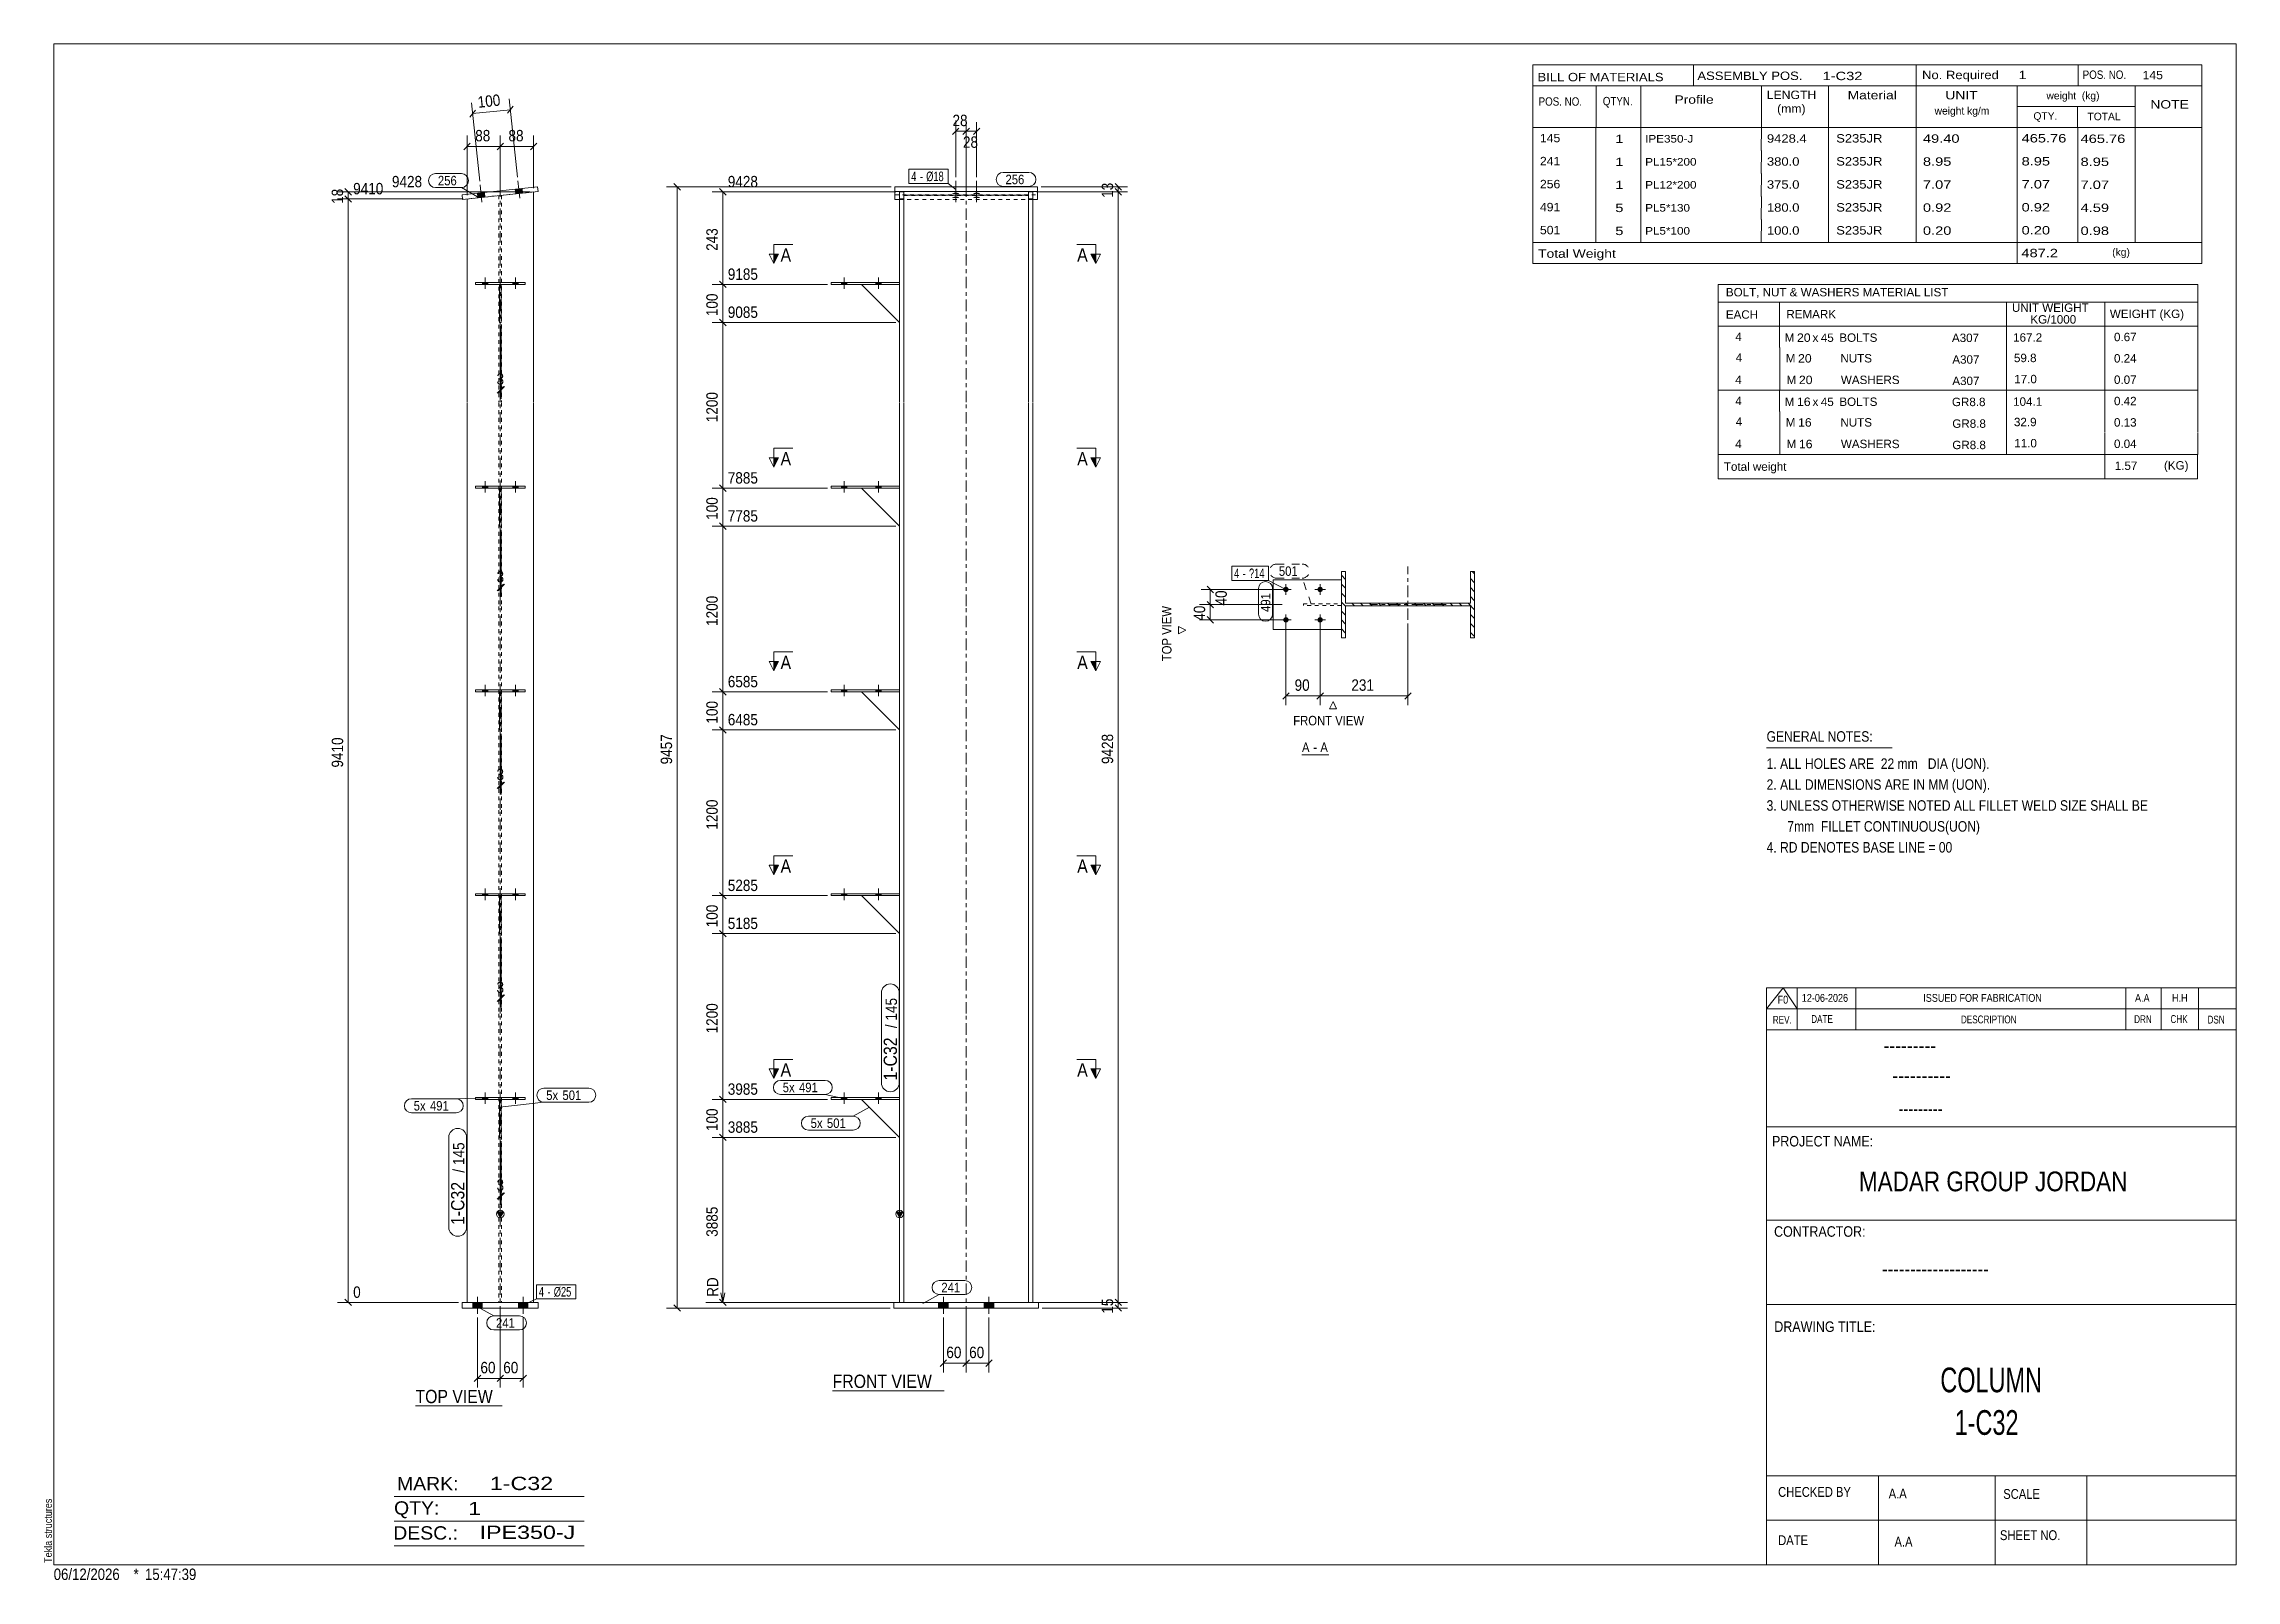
# Model space of a CAD drawing. Header units: millimetres. Extents: x 2 to 579, y 1 to 405.
import ezdxf

# ---------------------------------------------------------------- set-up
doc = ezdxf.new("R2010")
doc.units = ezdxf.units.MM
for name, pattern in [('XKITLINE00', [0]), ('XKITLINE01', [4, 1, -1, 1, -1]), ('XKITLINE02', [4, 2, -2]), ('XKITLINE03', [6, 3, -1, 1, -1])]:
    doc.linetypes.add(name, pattern=pattern)
for name, color, linetype, lineweight in [('Bolt', 3, 'Continuous', 0), ('BoltMark', 7, 'Continuous', 0), ('Dimensions', 7, 'Continuous', 0), ('DrawingSheet', 5, 'Continuous', 0), ('OtherObjectType', 7, 'Continuous', 0), ('Part', 2, 'Continuous', 0), ('PartMark', 7, 'Continuous', 0), ('Section', 6, 'Continuous', 0)]:
    doc.layers.add(name, color=color, linetype=linetype, lineweight=lineweight)
doc.styles.add('@ARIAL_UNICODE_MS_BOLD', font='ARIAL.TTF')
doc.styles.add('ARIAL', font='ARIAL.TTF')
doc.styles.add('ARIAL_NARROW', font='ARIALN.TTF')
doc.styles.add('COMIC_SANS_MS_BOLD', font='COMICBD.TTF')
doc.styles.add('SWIS721_EX_BT', font='ARIAL.TTF')
doc.styles.add('SWISSE', font='ARIAL.TTF')

# ---------------------------------------------------------------- blocks, each defined once
blk = doc.blocks.new('*A1')
at = {"layer": 'Part', "color": 7, "linetype": 'XKITLINE00', "lineweight": 0}
for p, q in [((344.78, 264.16), (343.68, 265.26)), ((378.68, 265.62), (378.04, 266.26)), ((344.78, 261.81), (343.68, 262.91)), ((344.78, 259.45), (343.68, 260.55)), ((378.68, 263.26), (377.58, 264.36)), ((378.68, 260.91), (377.58, 262.01)), ((378.68, 258.55), (377.58, 259.65)), ((344.78, 257.09), (343.68, 258.19)), ((344.78, 254.73), (343.68, 255.83)), ((347.07, 257.16), (346.37, 257.86)), ((349.42, 257.16), (348.72, 257.86)), ((351.78, 257.16), (351.08, 257.86)), ((354.14, 257.16), (353.44, 257.86)), ((356.5, 257.16), (355.8, 257.86)), ((358.85, 257.16), (358.15, 257.86)), ((361.21, 257.16), (360.51, 257.86)), ((363.57, 257.16), (362.87, 257.86)), ((365.93, 257.16), (365.23, 257.86)), ((368.28, 257.16), (367.58, 257.86)), ((370.64, 257.16), (369.94, 257.86)), ((373, 257.16), (372.3, 257.86)), ((375.35, 257.16), (374.65, 257.86)), ((378.68, 256.19), (377.01, 257.86)), ((378.68, 253.84), (377.58, 254.94)), ((344.78, 252.38), (343.68, 253.48)), ((344.78, 250.02), (343.68, 251.12)), ((343.68, 248.76), (343.68, 248.76)), ((343.68, 248.76), (343.68, 248.76)), ((378.68, 251.48), (377.58, 252.58)), ((378.68, 249.12), (377.58, 250.22))]:
    blk.add_line(p, q, dxfattribs=at)
blk = doc.blocks.new('*A2')
at = {"layer": 'Bolt'}
for points in [[(212.18, 341.73), (212.18, 342.23), (213.58, 342.23), (213.58, 341.73)], [(212.18, 341.73), (212.18, 342.23), (213.58, 342.23), (213.58, 341.73)], [(221.18, 341.73), (221.18, 342.23), (222.58, 342.23), (222.58, 341.73)], [(221.18, 341.73), (221.18, 342.23), (222.58, 342.23), (222.58, 341.73)]]:
    blk.add_hatch(color=3, dxfattribs=at).paths.add_polyline_path(points, flags=17)
at = {"layer": 'Bolt', "color": 3, "linetype": 'XKITLINE00', "lineweight": 0}
for p, q in [((212.18, 341.73), (212.18, 342.23)), ((212.18, 341.73), (212.18, 342.23)), ((212.88, 340.57), (212.88, 343.57)), ((212.88, 340.57), (212.88, 343.57)), ((213.58, 341.73), (213.58, 342.23)), ((213.58, 341.73), (213.58, 342.23)), ((221.18, 341.73), (221.18, 342.23)), ((221.18, 341.73), (221.18, 342.23)), ((221.88, 340.57), (221.88, 343.57)), ((221.88, 340.57), (221.88, 343.57)), ((222.58, 341.73), (222.58, 342.23)), ((222.58, 341.73), (222.58, 342.23))]:
    blk.add_line(p, q, dxfattribs=at)
blk = doc.blocks.new('*A3')
at = {"layer": 'Bolt'}
for points in [[(212.18, 288.15), (212.18, 288.65), (213.58, 288.65), (213.58, 288.15)], [(212.18, 288.15), (212.18, 288.65), (213.58, 288.65), (213.58, 288.15)], [(221.18, 288.15), (221.18, 288.65), (222.58, 288.65), (222.58, 288.15)], [(221.18, 288.15), (221.18, 288.65), (222.58, 288.65), (222.58, 288.15)]]:
    blk.add_hatch(color=3, dxfattribs=at).paths.add_polyline_path(points, flags=17)
at = {"layer": 'Bolt', "color": 3, "linetype": 'XKITLINE00', "lineweight": 0}
for p, q in [((212.18, 288.15), (212.18, 288.65)), ((212.18, 288.15), (212.18, 288.65)), ((212.88, 286.99), (212.88, 289.99)), ((212.88, 286.99), (212.88, 289.99)), ((213.58, 288.15), (213.58, 288.65)), ((213.58, 288.15), (213.58, 288.65)), ((221.18, 288.15), (221.18, 288.65)), ((221.18, 288.15), (221.18, 288.65)), ((221.88, 286.99), (221.88, 289.99)), ((221.88, 286.99), (221.88, 289.99)), ((222.58, 288.15), (222.58, 288.65)), ((222.58, 288.15), (222.58, 288.65))]:
    blk.add_line(p, q, dxfattribs=at)
blk = doc.blocks.new('*A4')
at = {"layer": 'Bolt'}
for points in [[(212.18, 234.57), (212.18, 235.07), (213.58, 235.07), (213.58, 234.57)], [(212.18, 234.57), (212.18, 235.07), (213.58, 235.07), (213.58, 234.57)], [(221.18, 234.57), (221.18, 235.07), (222.58, 235.07), (222.58, 234.57)], [(221.18, 234.57), (221.18, 235.07), (222.58, 235.07), (222.58, 234.57)]]:
    blk.add_hatch(color=3, dxfattribs=at).paths.add_polyline_path(points, flags=17)
at = {"layer": 'Bolt', "color": 3, "linetype": 'XKITLINE00', "lineweight": 0}
for p, q in [((212.88, 233.41), (212.88, 236.41)), ((212.88, 233.41), (212.88, 236.41)), ((221.88, 233.41), (221.88, 236.41)), ((221.88, 233.41), (221.88, 236.41)), ((212.18, 234.57), (212.18, 235.07)), ((212.18, 234.57), (212.18, 235.07)), ((213.58, 234.57), (213.58, 235.07)), ((213.58, 234.57), (213.58, 235.07)), ((221.18, 234.57), (221.18, 235.07)), ((221.18, 234.57), (221.18, 235.07)), ((222.58, 234.57), (222.58, 235.07)), ((222.58, 234.57), (222.58, 235.07))]:
    blk.add_line(p, q, dxfattribs=at)
blk = doc.blocks.new('*A5')
at = {"layer": 'Bolt'}
for points in [[(212.18, 180.99), (212.18, 181.49), (213.58, 181.49), (213.58, 180.99)], [(212.18, 180.99), (212.18, 181.49), (213.58, 181.49), (213.58, 180.99)], [(221.18, 180.99), (221.18, 181.49), (222.58, 181.49), (222.58, 180.99)], [(221.18, 180.99), (221.18, 181.49), (222.58, 181.49), (222.58, 180.99)]]:
    blk.add_hatch(color=3, dxfattribs=at).paths.add_polyline_path(points, flags=17)
at = {"layer": 'Bolt', "color": 3, "linetype": 'XKITLINE00', "lineweight": 0}
for p, q in [((212.18, 180.99), (212.18, 181.49)), ((212.18, 180.99), (212.18, 181.49)), ((212.88, 179.83), (212.88, 182.83)), ((212.88, 179.83), (212.88, 182.83)), ((213.58, 180.99), (213.58, 181.49)), ((213.58, 180.99), (213.58, 181.49)), ((221.18, 180.99), (221.18, 181.49)), ((221.18, 180.99), (221.18, 181.49)), ((221.88, 179.83), (221.88, 182.83)), ((221.88, 179.83), (221.88, 182.83)), ((222.58, 180.99), (222.58, 181.49)), ((222.58, 180.99), (222.58, 181.49))]:
    blk.add_line(p, q, dxfattribs=at)
blk = doc.blocks.new('*A6')
at = {"layer": 'Bolt'}
for points in [[(212.18, 127.41), (212.18, 127.91), (213.58, 127.91), (213.58, 127.41)], [(212.18, 127.41), (212.18, 127.91), (213.58, 127.91), (213.58, 127.41)], [(221.18, 127.41), (221.18, 127.91), (222.58, 127.91), (222.58, 127.41)], [(221.18, 127.41), (221.18, 127.91), (222.58, 127.91), (222.58, 127.41)]]:
    blk.add_hatch(color=3, dxfattribs=at).paths.add_polyline_path(points, flags=17)
at = {"layer": 'Bolt', "color": 3, "linetype": 'XKITLINE00', "lineweight": 0}
for p, q in [((212.18, 127.41), (212.18, 127.91)), ((212.18, 127.41), (212.18, 127.91)), ((212.88, 126.25), (212.88, 129.25)), ((212.88, 126.25), (212.88, 129.25)), ((213.58, 127.41), (213.58, 127.91)), ((213.58, 127.41), (213.58, 127.91)), ((221.18, 127.41), (221.18, 127.91)), ((221.18, 127.41), (221.18, 127.91)), ((221.88, 126.25), (221.88, 129.25)), ((221.88, 126.25), (221.88, 129.25)), ((222.58, 127.41), (222.58, 127.91)), ((222.58, 127.41), (222.58, 127.91))]:
    blk.add_line(p, q, dxfattribs=at)
blk = doc.blocks.new('*A7')
at = {"layer": 'Bolt'}
for points in [[(240.23, 74.01), (240.23, 72.51), (237.73, 72.51), (237.73, 74.01)], [(240.23, 74.01), (240.23, 72.51), (237.73, 72.51), (237.73, 74.01)], [(252.23, 74.01), (252.23, 72.51), (249.73, 72.51), (249.73, 74.01)], [(252.23, 74.01), (252.23, 72.51), (249.73, 72.51), (249.73, 74.01)]]:
    blk.add_hatch(color=3, dxfattribs=at).paths.add_polyline_path(points, flags=17)
at = {"layer": 'Bolt', "color": 3, "linetype": 'XKITLINE00', "lineweight": 0}
for p, q in [((238.98, 75.51), (238.98, 71.01)), ((238.98, 75.51), (238.98, 71.01)), ((250.98, 75.51), (250.98, 71.01)), ((250.98, 75.51), (250.98, 71.01)), ((237.73, 74.01), (237.73, 72.51)), ((237.73, 74.01), (237.73, 72.51)), ((240.23, 74.01), (240.23, 72.51)), ((240.23, 74.01), (240.23, 72.51)), ((249.73, 74.01), (249.73, 72.51)), ((249.73, 74.01), (249.73, 72.51)), ((252.23, 74.01), (252.23, 72.51)), ((252.23, 74.01), (252.23, 72.51))]:
    blk.add_line(p, q, dxfattribs=at)
blk = doc.blocks.new('*A8')
at = {"layer": 'Bolt'}
for points in [[(242.27, 365.84), (242.32, 365.84), (242.36, 365.84), (242.41, 365.83), (242.45, 365.83), (242.49, 365.83), (242.53, 365.83), (242.57, 365.83), (242.61, 365.82), (242.65, 365.82), (242.69, 365.81), (242.73, 365.81), (242.77, 365.8), (242.8, 365.8), (242.83, 365.79), (242.87, 365.79), (242.9, 365.78), (242.93, 365.78), (242.95, 365.77), (242.98, 365.76), (243, 365.76), (243.02, 365.75), (243.04, 365.74), (243.06, 365.73), (243.08, 365.73), (243.09, 365.72), (243.1, 365.71), (243.11, 365.7), (243.12, 365.69), (243.13, 365.69), (243.13, 365.68), (243.13, 365.67), (243.13, 365.66), (243.13, 365.65), (243.12, 365.64), (243.11, 365.64), (243.1, 365.63), (243.09, 365.62), (243.08, 365.61), (243.06, 365.6), (243.04, 365.6), (243.02, 365.59), (243, 365.58), (242.98, 365.58), (242.95, 365.57), (242.93, 365.56), (242.9, 365.56), (242.87, 365.55), (242.83, 365.54), (242.8, 365.54), (242.77, 365.53), (242.73, 365.53), (242.69, 365.52), (242.65, 365.52), (242.61, 365.52), (242.57, 365.51), (242.53, 365.51), (242.49, 365.51), (242.45, 365.51), (242.41, 365.5), (242.36, 365.5), (242.32, 365.5), (242.27, 365.5), (242.23, 365.5), (242.19, 365.5), (242.14, 365.5), (242.1, 365.5), (242.05, 365.5), (242.01, 365.51), (241.97, 365.51), (241.93, 365.51), (241.89, 365.51), (241.85, 365.52), (241.81, 365.52), (241.77, 365.52), (241.73, 365.53), (241.69, 365.53), (241.66, 365.54), (241.63, 365.54), (241.59, 365.55), (241.56, 365.56), (241.53, 365.56), (241.51, 365.57), (241.48, 365.58), (241.46, 365.58), (241.44, 365.59), (241.42, 365.6), (241.4, 365.6), (241.38, 365.61), (241.37, 365.62), (241.36, 365.63), (241.35, 365.64), (241.34, 365.64), (241.33, 365.65), (241.33, 365.66), (241.33, 365.67), (241.33, 365.68), (241.33, 365.69), (241.34, 365.69), (241.35, 365.7), (241.36, 365.71), (241.37, 365.72), (241.38, 365.73), (241.4, 365.73), (241.42, 365.74), (241.44, 365.75), (241.46, 365.76), (241.48, 365.76), (241.51, 365.77), (241.53, 365.78), (241.56, 365.78), (241.59, 365.79), (241.63, 365.79), (241.66, 365.8), (241.69, 365.8), (241.73, 365.81), (241.77, 365.81), (241.81, 365.82), (241.85, 365.82), (241.89, 365.83), (241.93, 365.83), (241.97, 365.83), (242.01, 365.83), (242.05, 365.83), (242.1, 365.84), (242.14, 365.84), (242.19, 365.84), (242.23, 365.84)], [(242.27, 364.79), (242.32, 364.79), (242.36, 364.79), (242.41, 364.79), (242.45, 364.79), (242.49, 364.78), (242.53, 364.78), (242.57, 364.78), (242.61, 364.78), (242.65, 364.77), (242.69, 364.77), (242.73, 364.76), (242.77, 364.76), (242.8, 364.75), (242.83, 364.75), (242.87, 364.74), (242.9, 364.74), (242.93, 364.73), (242.95, 364.72), (242.98, 364.72), (243, 364.71), (243.02, 364.7), (243.04, 364.69), (243.06, 364.69), (243.08, 364.68), (243.09, 364.67), (243.1, 364.66), (243.11, 364.65), (243.12, 364.65), (243.13, 364.64), (243.13, 364.63), (243.13, 364.62), (243.13, 364.61), (243.13, 364.6), (243.12, 364.6), (243.11, 364.59), (243.1, 364.58), (243.09, 364.57), (243.08, 364.56), (243.06, 364.55), (243.04, 364.55), (243.02, 364.54), (243, 364.53), (242.98, 364.53), (242.95, 364.52), (242.93, 364.51), (242.9, 364.51), (242.87, 364.5), (242.83, 364.49), (242.8, 364.49), (242.77, 364.48), (242.73, 364.48), (242.69, 364.47), (242.65, 364.47), (242.61, 364.47), (242.57, 364.46), (242.53, 364.46), (242.49, 364.46), (242.45, 364.45), (242.41, 364.45), (242.36, 364.45), (242.32, 364.45), (242.27, 364.45), (242.23, 364.45), (242.19, 364.45), (242.14, 364.45), (242.1, 364.45), (242.05, 364.45), (242.01, 364.45), (241.97, 364.46), (241.93, 364.46), (241.89, 364.46), (241.85, 364.47), (241.81, 364.47), (241.77, 364.47), (241.73, 364.48), (241.69, 364.48), (241.66, 364.49), (241.63, 364.49), (241.59, 364.5), (241.56, 364.51), (241.53, 364.51), (241.51, 364.52), (241.48, 364.53), (241.46, 364.53), (241.44, 364.54), (241.42, 364.55), (241.4, 364.55), (241.38, 364.56), (241.37, 364.57), (241.36, 364.58), (241.35, 364.59), (241.34, 364.6), (241.33, 364.6), (241.33, 364.61), (241.33, 364.62), (241.33, 364.63), (241.33, 364.64), (241.34, 364.65), (241.35, 364.65), (241.36, 364.66), (241.37, 364.67), (241.38, 364.68), (241.4, 364.69), (241.42, 364.69), (241.44, 364.7), (241.46, 364.71), (241.48, 364.72), (241.51, 364.72), (241.53, 364.73), (241.56, 364.74), (241.59, 364.74), (241.63, 364.75), (241.66, 364.75), (241.69, 364.76), (241.73, 364.76), (241.77, 364.77), (241.81, 364.77), (241.85, 364.78), (241.89, 364.78), (241.93, 364.78), (241.97, 364.78), (242.01, 364.79), (242.05, 364.79), (242.1, 364.79), (242.14, 364.79), (242.19, 364.79), (242.23, 364.79)], [(247.77, 365.84), (247.82, 365.84), (247.86, 365.84), (247.91, 365.83), (247.95, 365.83), (247.99, 365.83), (248.03, 365.83), (248.07, 365.83), (248.11, 365.82), (248.15, 365.82), (248.19, 365.81), (248.23, 365.81), (248.27, 365.8), (248.3, 365.8), (248.33, 365.79), (248.37, 365.79), (248.4, 365.78), (248.43, 365.78), (248.45, 365.77), (248.48, 365.76), (248.5, 365.76), (248.52, 365.75), (248.54, 365.74), (248.56, 365.73), (248.58, 365.73), (248.59, 365.72), (248.6, 365.71), (248.61, 365.7), (248.62, 365.69), (248.63, 365.69), (248.63, 365.68), (248.63, 365.67), (248.63, 365.66), (248.63, 365.65), (248.62, 365.64), (248.61, 365.64), (248.6, 365.63), (248.59, 365.62), (248.58, 365.61), (248.56, 365.6), (248.54, 365.6), (248.52, 365.59), (248.5, 365.58), (248.48, 365.58), (248.45, 365.57), (248.43, 365.56), (248.4, 365.56), (248.37, 365.55), (248.33, 365.54), (248.3, 365.54), (248.27, 365.53), (248.23, 365.53), (248.19, 365.52), (248.15, 365.52), (248.11, 365.52), (248.07, 365.51), (248.03, 365.51), (247.99, 365.51), (247.95, 365.51), (247.91, 365.5), (247.86, 365.5), (247.82, 365.5), (247.77, 365.5), (247.73, 365.5), (247.69, 365.5), (247.64, 365.5), (247.6, 365.5), (247.55, 365.5), (247.51, 365.51), (247.47, 365.51), (247.43, 365.51), (247.39, 365.51), (247.35, 365.52), (247.31, 365.52), (247.27, 365.52), (247.23, 365.53), (247.19, 365.53), (247.16, 365.54), (247.13, 365.54), (247.09, 365.55), (247.06, 365.56), (247.03, 365.56), (247.01, 365.57), (246.98, 365.58), (246.96, 365.58), (246.94, 365.59), (246.92, 365.6), (246.9, 365.6), (246.88, 365.61), (246.87, 365.62), (246.86, 365.63), (246.85, 365.64), (246.84, 365.64), (246.83, 365.65), (246.83, 365.66), (246.83, 365.67), (246.83, 365.68), (246.83, 365.69), (246.84, 365.69), (246.85, 365.7), (246.86, 365.71), (246.87, 365.72), (246.88, 365.73), (246.9, 365.73), (246.92, 365.74), (246.94, 365.75), (246.96, 365.76), (246.98, 365.76), (247.01, 365.77), (247.03, 365.78), (247.06, 365.78), (247.09, 365.79), (247.13, 365.79), (247.16, 365.8), (247.19, 365.8), (247.23, 365.81), (247.27, 365.81), (247.31, 365.82), (247.35, 365.82), (247.39, 365.83), (247.43, 365.83), (247.47, 365.83), (247.51, 365.83), (247.55, 365.83), (247.6, 365.84), (247.64, 365.84), (247.69, 365.84), (247.73, 365.84)], [(247.77, 364.79), (247.82, 364.79), (247.86, 364.79), (247.91, 364.79), (247.95, 364.79), (247.99, 364.78), (248.03, 364.78), (248.07, 364.78), (248.11, 364.78), (248.15, 364.77), (248.19, 364.77), (248.23, 364.76), (248.27, 364.76), (248.3, 364.75), (248.33, 364.75), (248.37, 364.74), (248.4, 364.74), (248.43, 364.73), (248.45, 364.72), (248.48, 364.72), (248.5, 364.71), (248.52, 364.7), (248.54, 364.69), (248.56, 364.69), (248.58, 364.68), (248.59, 364.67), (248.6, 364.66), (248.61, 364.65), (248.62, 364.65), (248.63, 364.64), (248.63, 364.63), (248.63, 364.62), (248.63, 364.61), (248.63, 364.6), (248.62, 364.6), (248.61, 364.59), (248.6, 364.58), (248.59, 364.57), (248.58, 364.56), (248.56, 364.55), (248.54, 364.55), (248.52, 364.54), (248.5, 364.53), (248.48, 364.53), (248.45, 364.52), (248.43, 364.51), (248.4, 364.51), (248.37, 364.5), (248.33, 364.49), (248.3, 364.49), (248.27, 364.48), (248.23, 364.48), (248.19, 364.47), (248.15, 364.47), (248.11, 364.47), (248.07, 364.46), (248.03, 364.46), (247.99, 364.46), (247.95, 364.45), (247.91, 364.45), (247.86, 364.45), (247.82, 364.45), (247.77, 364.45), (247.73, 364.45), (247.69, 364.45), (247.64, 364.45), (247.6, 364.45), (247.55, 364.45), (247.51, 364.45), (247.47, 364.46), (247.43, 364.46), (247.39, 364.46), (247.35, 364.47), (247.31, 364.47), (247.27, 364.47), (247.23, 364.48), (247.19, 364.48), (247.16, 364.49), (247.13, 364.49), (247.09, 364.5), (247.06, 364.51), (247.03, 364.51), (247.01, 364.52), (246.98, 364.53), (246.96, 364.53), (246.94, 364.54), (246.92, 364.55), (246.9, 364.55), (246.88, 364.56), (246.87, 364.57), (246.86, 364.58), (246.85, 364.59), (246.84, 364.6), (246.83, 364.6), (246.83, 364.61), (246.83, 364.62), (246.83, 364.63), (246.83, 364.64), (246.84, 364.65), (246.85, 364.65), (246.86, 364.66), (246.87, 364.67), (246.88, 364.68), (246.9, 364.69), (246.92, 364.69), (246.94, 364.7), (246.96, 364.71), (246.98, 364.72), (247.01, 364.72), (247.03, 364.73), (247.06, 364.74), (247.09, 364.74), (247.13, 364.75), (247.16, 364.75), (247.19, 364.76), (247.23, 364.76), (247.27, 364.77), (247.31, 364.77), (247.35, 364.78), (247.39, 364.78), (247.43, 364.78), (247.47, 364.78), (247.51, 364.79), (247.55, 364.79), (247.6, 364.79), (247.64, 364.79), (247.69, 364.79), (247.73, 364.79)]]:
    blk.add_hatch(color=3, dxfattribs=at).paths.add_polyline_path(points, flags=17)
at = {"layer": 'Bolt', "color": 3, "linetype": 'XKITLINE00', "lineweight": 0}
for p, q in [((242.23, 368.93), (242.23, 364.45)), ((242.23, 367.88), (242.23, 363.4)), ((247.73, 368.93), (247.73, 364.45)), ((247.73, 367.88), (247.73, 363.4))]:
    blk.add_line(p, q, dxfattribs=at)
blk = doc.blocks.new('*A9')
at = {"layer": 'Part'}
blk.add_hatch(color=2, dxfattribs=at).paths.add_polyline_path([(226.68, 97.72), (228.28, 97.72), (227.48, 96.32)], flags=17)
at = {"layer": 'Part', "color": 7, "linetype": 'XKITLINE03', "lineweight": 0}
for p, q in [((244.98, 310.73), (244.98, 375.14)), ((244.98, 257.15), (244.98, 310.63)), ((244.98, 203.57), (244.98, 257.05)), ((244.98, 149.99), (244.98, 203.47)), ((244.98, 96.41), (244.98, 149.89)), ((244.98, 64.01), (244.98, 96.31))]:
    blk.add_line(p, q, dxfattribs=at)
at = {"layer": 'Part', "color": 2, "linetype": 'XKITLINE00', "lineweight": 0}
for p, q in [((228.58, 366.07), (227.48, 366.07)), ((227.48, 366.07), (227.48, 310.73)), ((228.58, 310.73), (228.58, 366.07)), ((228.58, 365.18), (261.38, 365.18)), ((262.48, 366.07), (261.38, 366.07)), ((261.38, 366.07), (261.38, 310.73)), ((262.48, 310.73), (262.48, 366.07)), ((227.48, 310.63), (227.48, 257.15)), ((228.58, 257.15), (228.58, 310.63)), ((261.38, 310.63), (261.38, 257.15)), ((262.48, 257.15), (262.48, 310.63)), ((227.48, 257.05), (227.48, 203.57)), ((228.58, 203.57), (228.58, 257.05)), ((261.38, 257.05), (261.38, 203.57)), ((262.48, 203.57), (262.48, 257.05)), ((227.48, 203.47), (227.48, 149.99)), ((228.58, 149.99), (228.58, 203.47)), ((261.38, 203.47), (261.38, 149.99)), ((262.48, 149.99), (262.48, 203.47)), ((227.48, 149.89), (227.48, 96.41)), ((228.58, 96.41), (228.58, 149.89)), ((261.38, 149.89), (261.38, 96.41)), ((262.48, 96.41), (262.48, 149.89)), ((227.48, 96.32), (226.68, 97.72)), ((226.68, 97.72), (228.28, 97.72)), ((228.28, 97.72), (227.48, 96.32)), ((227.48, 96.31), (227.48, 74.01)), ((228.58, 74.01), (228.58, 96.31)), ((261.38, 96.31), (261.38, 74.01)), ((262.48, 74.01), (262.48, 96.31))]:
    blk.add_line(p, q, dxfattribs=at)
at = {"layer": 'Part', "color": 7, "linetype": 'XKITLINE01', "lineweight": 0}
for p, q in [((227.48, 364.22), (228.58, 364.22)), ((228.58, 365.11), (261.38, 365.11)), ((261.38, 364.22), (262.48, 364.22)), ((227.48, 74.01), (262.48, 74.01))]:
    blk.add_line(p, q, dxfattribs=at)
at = {"layer": 'Part', "color": 2, "linetype": 'XKITLINE00', "lineweight": 0}
blk.add_circle((227.48, 97.22), 1, dxfattribs=at)
blk = doc.blocks.new('*A10')
at = {"layer": 'Part', "color": 2, "linetype": 'XKITLINE00', "lineweight": 0}
blk.add_line((217.48, 341.73), (227.48, 331.73), dxfattribs=at)
at = {"layer": 'Part', "color": 7, "linetype": 'XKITLINE01', "lineweight": 0}
for p, q in [((227.48, 341.73), (217.48, 341.73)), ((227.48, 331.73), (227.48, 341.73))]:
    blk.add_line(p, q, dxfattribs=at)
blk = doc.blocks.new('*A11')
at = {"layer": 'Part', "color": 2, "linetype": 'XKITLINE00', "lineweight": 0}
for p, q in [((227.48, 342.23), (209.48, 342.23)), ((209.48, 342.23), (209.48, 341.73)), ((227.48, 341.73), (209.48, 341.73))]:
    blk.add_line(p, q, dxfattribs=at)
at = {"layer": 'Part', "color": 7, "linetype": 'XKITLINE01', "lineweight": 0}
blk.add_line((227.48, 342.23), (227.48, 341.73), dxfattribs=at)
blk = doc.blocks.new('*A12')
at = {"layer": 'Part', "color": 2, "linetype": 'XKITLINE00', "lineweight": 0}
blk.add_line((217.48, 288.15), (227.48, 278.15), dxfattribs=at)
at = {"layer": 'Part', "color": 7, "linetype": 'XKITLINE01', "lineweight": 0}
for p, q in [((227.48, 288.15), (217.48, 288.15)), ((227.48, 278.15), (227.48, 288.15))]:
    blk.add_line(p, q, dxfattribs=at)
blk = doc.blocks.new('*A13')
at = {"layer": 'Part', "color": 2, "linetype": 'XKITLINE00', "lineweight": 0}
for p, q in [((227.48, 288.65), (209.48, 288.65)), ((209.48, 288.65), (209.48, 288.15)), ((227.48, 288.15), (209.48, 288.15))]:
    blk.add_line(p, q, dxfattribs=at)
at = {"layer": 'Part', "color": 7, "linetype": 'XKITLINE01', "lineweight": 0}
blk.add_line((227.48, 288.65), (227.48, 288.15), dxfattribs=at)
blk = doc.blocks.new('*A14')
at = {"layer": 'Part', "color": 2, "linetype": 'XKITLINE00', "lineweight": 0}
blk.add_line((217.48, 234.57), (227.48, 224.57), dxfattribs=at)
at = {"layer": 'Part', "color": 7, "linetype": 'XKITLINE01', "lineweight": 0}
for p, q in [((227.48, 234.57), (217.48, 234.57)), ((227.48, 224.57), (227.48, 234.57))]:
    blk.add_line(p, q, dxfattribs=at)
blk = doc.blocks.new('*A15')
at = {"layer": 'Part', "color": 2, "linetype": 'XKITLINE00', "lineweight": 0}
for p, q in [((227.48, 235.07), (209.48, 235.07)), ((209.48, 235.07), (209.48, 234.57)), ((227.48, 234.57), (209.48, 234.57))]:
    blk.add_line(p, q, dxfattribs=at)
at = {"layer": 'Part', "color": 7, "linetype": 'XKITLINE01', "lineweight": 0}
blk.add_line((227.48, 235.07), (227.48, 234.57), dxfattribs=at)
blk = doc.blocks.new('*A16')
at = {"layer": 'Part', "color": 2, "linetype": 'XKITLINE00', "lineweight": 0}
blk.add_line((217.48, 180.99), (227.48, 170.99), dxfattribs=at)
at = {"layer": 'Part', "color": 7, "linetype": 'XKITLINE01', "lineweight": 0}
for p, q in [((227.48, 180.99), (217.48, 180.99)), ((227.48, 170.99), (227.48, 180.99))]:
    blk.add_line(p, q, dxfattribs=at)
blk = doc.blocks.new('*A17')
at = {"layer": 'Part', "color": 2, "linetype": 'XKITLINE00', "lineweight": 0}
for p, q in [((227.48, 181.49), (209.48, 181.49)), ((209.48, 181.49), (209.48, 180.99)), ((227.48, 180.99), (209.48, 180.99))]:
    blk.add_line(p, q, dxfattribs=at)
at = {"layer": 'Part', "color": 7, "linetype": 'XKITLINE01', "lineweight": 0}
blk.add_line((227.48, 181.49), (227.48, 180.99), dxfattribs=at)
blk = doc.blocks.new('*A18')
at = {"layer": 'Part', "color": 2, "linetype": 'XKITLINE00', "lineweight": 0}
blk.add_line((217.48, 127.41), (227.48, 117.41), dxfattribs=at)
at = {"layer": 'Part', "color": 7, "linetype": 'XKITLINE01', "lineweight": 0}
for p, q in [((227.48, 127.41), (217.48, 127.41)), ((227.48, 117.41), (227.48, 127.41))]:
    blk.add_line(p, q, dxfattribs=at)
blk = doc.blocks.new('*A19')
at = {"layer": 'Part', "color": 2, "linetype": 'XKITLINE00', "lineweight": 0}
for p, q in [((227.48, 127.91), (209.48, 127.91)), ((209.48, 127.91), (209.48, 127.41)), ((227.48, 127.41), (209.48, 127.41))]:
    blk.add_line(p, q, dxfattribs=at)
at = {"layer": 'Part', "color": 7, "linetype": 'XKITLINE01', "lineweight": 0}
blk.add_line((227.48, 127.91), (227.48, 127.41), dxfattribs=at)
blk = doc.blocks.new('*A20')
at = {"layer": 'Part', "color": 2, "linetype": 'XKITLINE00', "lineweight": 0}
for p, q in [((263.98, 74.01), (225.98, 74.01)), ((225.98, 74.01), (225.98, 72.51)), ((263.98, 72.51), (225.98, 72.51)), ((263.98, 74.01), (263.98, 72.51))]:
    blk.add_line(p, q, dxfattribs=at)
blk = doc.blocks.new('*A21')
at = {"layer": 'Part', "color": 2, "linetype": 'XKITLINE00', "lineweight": 0}
for p, q in [((226.23, 367.39), (263.73, 367.39)), ((226.23, 367.39), (226.23, 364.1)), ((226.23, 366.19), (263.73, 366.19)), ((226.23, 364.1), (227.48, 364.1)), ((263.73, 364.1), (262.48, 364.1)), ((263.73, 367.39), (263.73, 364.1))]:
    blk.add_line(p, q, dxfattribs=at)
at = {"layer": 'Part', "color": 7, "linetype": 'XKITLINE01', "lineweight": 0}
for p, q in [((226.23, 365.29), (263.73, 365.29)), ((262.48, 364.1), (227.48, 364.1))]:
    blk.add_line(p, q, dxfattribs=at)
blk = doc.blocks.new('*A22')
at = {"layer": 'Bolt'}
for points in [[(119.15, 342.23), (119.15, 341.73), (117.75, 341.73), (117.75, 342.23)], [(119.15, 342.23), (119.15, 341.73), (117.75, 341.73), (117.75, 342.23)], [(127.15, 342.23), (127.15, 341.73), (125.75, 341.73), (125.75, 342.23)], [(127.15, 342.23), (127.15, 341.73), (125.75, 341.73), (125.75, 342.23)]]:
    blk.add_hatch(color=3, dxfattribs=at).paths.add_polyline_path(points, flags=17)
at = {"layer": 'Bolt', "color": 3, "linetype": 'XKITLINE00', "lineweight": 0}
for p, q in [((117.75, 341.73), (117.75, 342.23)), ((117.75, 341.73), (117.75, 342.23)), ((118.45, 340.57), (118.45, 343.57)), ((118.45, 340.57), (118.45, 343.57)), ((119.15, 341.73), (119.15, 342.23)), ((119.15, 341.73), (119.15, 342.23)), ((125.75, 341.73), (125.75, 342.23)), ((125.75, 341.73), (125.75, 342.23)), ((126.45, 340.57), (126.45, 343.57)), ((126.45, 340.57), (126.45, 343.57)), ((127.15, 341.73), (127.15, 342.23)), ((127.15, 341.73), (127.15, 342.23))]:
    blk.add_line(p, q, dxfattribs=at)
blk = doc.blocks.new('*A23')
at = {"layer": 'Bolt'}
for points in [[(119.15, 288.65), (119.15, 288.15), (117.75, 288.15), (117.75, 288.65)], [(119.15, 288.65), (119.15, 288.15), (117.75, 288.15), (117.75, 288.65)], [(127.15, 288.65), (127.15, 288.15), (125.75, 288.15), (125.75, 288.65)], [(127.15, 288.65), (127.15, 288.15), (125.75, 288.15), (125.75, 288.65)]]:
    blk.add_hatch(color=3, dxfattribs=at).paths.add_polyline_path(points, flags=17)
at = {"layer": 'Bolt', "color": 3, "linetype": 'XKITLINE00', "lineweight": 0}
for p, q in [((117.75, 288.15), (117.75, 288.65)), ((117.75, 288.15), (117.75, 288.65)), ((118.45, 286.99), (118.45, 289.99)), ((118.45, 286.99), (118.45, 289.99)), ((119.15, 288.15), (119.15, 288.65)), ((119.15, 288.15), (119.15, 288.65)), ((125.75, 288.15), (125.75, 288.65)), ((125.75, 288.15), (125.75, 288.65)), ((126.45, 286.99), (126.45, 289.99)), ((126.45, 286.99), (126.45, 289.99)), ((127.15, 288.15), (127.15, 288.65)), ((127.15, 288.15), (127.15, 288.65))]:
    blk.add_line(p, q, dxfattribs=at)
blk = doc.blocks.new('*A24')
at = {"layer": 'Bolt'}
for points in [[(119.15, 235.07), (119.15, 234.57), (117.75, 234.57), (117.75, 235.07)], [(119.15, 235.07), (119.15, 234.57), (117.75, 234.57), (117.75, 235.07)], [(127.15, 235.07), (127.15, 234.57), (125.75, 234.57), (125.75, 235.07)], [(127.15, 235.07), (127.15, 234.57), (125.75, 234.57), (125.75, 235.07)]]:
    blk.add_hatch(color=3, dxfattribs=at).paths.add_polyline_path(points, flags=17)
at = {"layer": 'Bolt', "color": 3, "linetype": 'XKITLINE00', "lineweight": 0}
for p, q in [((118.45, 233.41), (118.45, 236.41)), ((118.45, 233.41), (118.45, 236.41)), ((126.45, 233.41), (126.45, 236.41)), ((126.45, 233.41), (126.45, 236.41)), ((117.75, 234.57), (117.75, 235.07)), ((117.75, 234.57), (117.75, 235.07)), ((119.15, 234.57), (119.15, 235.07)), ((119.15, 234.57), (119.15, 235.07)), ((125.75, 234.57), (125.75, 235.07)), ((125.75, 234.57), (125.75, 235.07)), ((127.15, 234.57), (127.15, 235.07)), ((127.15, 234.57), (127.15, 235.07))]:
    blk.add_line(p, q, dxfattribs=at)
blk = doc.blocks.new('*A25')
at = {"layer": 'Bolt'}
for points in [[(119.15, 181.49), (119.15, 180.99), (117.75, 180.99), (117.75, 181.49)], [(119.15, 181.49), (119.15, 180.99), (117.75, 180.99), (117.75, 181.49)], [(127.15, 181.49), (127.15, 180.99), (125.75, 180.99), (125.75, 181.49)], [(127.15, 181.49), (127.15, 180.99), (125.75, 180.99), (125.75, 181.49)]]:
    blk.add_hatch(color=3, dxfattribs=at).paths.add_polyline_path(points, flags=17)
at = {"layer": 'Bolt', "color": 3, "linetype": 'XKITLINE00', "lineweight": 0}
for p, q in [((117.75, 180.99), (117.75, 181.49)), ((117.75, 180.99), (117.75, 181.49)), ((118.45, 179.83), (118.45, 182.83)), ((118.45, 179.83), (118.45, 182.83)), ((119.15, 180.99), (119.15, 181.49)), ((119.15, 180.99), (119.15, 181.49)), ((125.75, 180.99), (125.75, 181.49)), ((125.75, 180.99), (125.75, 181.49)), ((126.45, 179.83), (126.45, 182.83)), ((126.45, 179.83), (126.45, 182.83)), ((127.15, 180.99), (127.15, 181.49)), ((127.15, 180.99), (127.15, 181.49))]:
    blk.add_line(p, q, dxfattribs=at)
blk = doc.blocks.new('*A26')
at = {"layer": 'Bolt'}
for points in [[(119.15, 127.91), (119.15, 127.41), (117.75, 127.41), (117.75, 127.91)], [(119.15, 127.91), (119.15, 127.41), (117.75, 127.41), (117.75, 127.91)], [(127.15, 127.91), (127.15, 127.41), (125.75, 127.41), (125.75, 127.91)], [(127.15, 127.91), (127.15, 127.41), (125.75, 127.41), (125.75, 127.91)]]:
    blk.add_hatch(color=3, dxfattribs=at).paths.add_polyline_path(points, flags=17)
at = {"layer": 'Bolt', "color": 3, "linetype": 'XKITLINE00', "lineweight": 0}
for p, q in [((117.75, 127.41), (117.75, 127.91)), ((117.75, 127.41), (117.75, 127.91)), ((118.45, 126.25), (118.45, 129.25)), ((118.45, 126.25), (118.45, 129.25)), ((119.15, 127.41), (119.15, 127.91)), ((119.15, 127.41), (119.15, 127.91)), ((125.75, 127.41), (125.75, 127.91)), ((125.75, 127.41), (125.75, 127.91)), ((126.45, 126.25), (126.45, 129.25)), ((126.45, 126.25), (126.45, 129.25)), ((127.15, 127.41), (127.15, 127.91)), ((127.15, 127.41), (127.15, 127.91))]:
    blk.add_line(p, q, dxfattribs=at)
blk = doc.blocks.new('*A27')
at = {"layer": 'Bolt'}
for points in [[(117.7, 74.01), (117.7, 72.51), (115.2, 72.51), (115.2, 74.01)], [(117.7, 74.01), (117.7, 72.51), (115.2, 72.51), (115.2, 74.01)], [(129.7, 74.01), (129.7, 72.51), (127.2, 72.51), (127.2, 74.01)], [(129.7, 74.01), (129.7, 72.51), (127.2, 72.51), (127.2, 74.01)]]:
    blk.add_hatch(color=3, dxfattribs=at).paths.add_polyline_path(points, flags=17)
at = {"layer": 'Bolt', "color": 3, "linetype": 'XKITLINE00', "lineweight": 0}
for p, q in [((116.45, 75.51), (116.45, 71.01)), ((116.45, 75.51), (116.45, 71.01)), ((128.45, 75.51), (128.45, 71.01)), ((128.45, 75.51), (128.45, 71.01)), ((115.2, 74.01), (115.2, 72.51)), ((115.2, 74.01), (115.2, 72.51)), ((117.7, 74.01), (117.7, 72.51)), ((117.7, 74.01), (117.7, 72.51)), ((127.2, 74.01), (127.2, 72.51)), ((127.2, 74.01), (127.2, 72.51)), ((129.7, 74.01), (129.7, 72.51)), ((129.7, 74.01), (129.7, 72.51))]:
    blk.add_line(p, q, dxfattribs=at)
blk = doc.blocks.new('*A28')
at = {"layer": 'Bolt'}
for points in [[(118.25, 365.91), (118.37, 364.71), (116.58, 364.53), (116.46, 365.72)], [(118.25, 365.91), (118.37, 364.71), (116.58, 364.53), (116.46, 365.72)], [(128.19, 366.96), (128.32, 365.76), (126.53, 365.58), (126.4, 366.77)], [(128.19, 366.96), (128.32, 365.76), (126.53, 365.58), (126.4, 366.77)]]:
    blk.add_hatch(color=3, dxfattribs=at).paths.add_polyline_path(points, flags=17)
at = {"layer": 'Bolt', "color": 3, "linetype": 'XKITLINE00', "lineweight": 0}
for p, q in [((116.46, 365.72), (116.58, 364.53)), ((116.46, 365.72), (116.58, 364.53)), ((117.13, 367.88), (117.61, 363.4)), ((117.13, 367.88), (117.61, 363.4)), ((118.25, 365.91), (118.37, 364.71)), ((118.25, 365.91), (118.37, 364.71)), ((126.4, 366.77), (126.53, 365.58)), ((126.4, 366.77), (126.53, 365.58)), ((127.08, 368.93), (127.55, 364.45)), ((127.08, 368.93), (127.55, 364.45)), ((128.19, 366.96), (128.32, 365.76)), ((128.19, 366.96), (128.32, 365.76))]:
    blk.add_line(p, q, dxfattribs=at)
blk = doc.blocks.new('*A29')
at = {"layer": 'Part'}
blk.add_hatch(color=2, dxfattribs=at).paths.add_polyline_path([(121.65, 97.72), (123.25, 97.72), (122.45, 96.32)], flags=17)
at = {"layer": 'Part', "color": 7, "linetype": 'XKITLINE03', "lineweight": 0}
for p, q in [((122.45, 310.73), (122.45, 375.14)), ((122.45, 257.15), (122.45, 310.63)), ((122.45, 203.57), (122.45, 257.05)), ((122.45, 149.99), (122.45, 203.47)), ((122.45, 96.41), (122.45, 149.89)), ((122.45, 64.01), (122.45, 96.31))]:
    blk.add_line(p, q, dxfattribs=at)
at = {"layer": 'Part', "color": 7, "linetype": 'XKITLINE01', "lineweight": 0}
for p, q in [((131.2, 366.07), (113.7, 364.22)), ((122.1, 365.11), (122.1, 310.73)), ((122.8, 365.18), (122.8, 310.73)), ((122.1, 310.63), (122.1, 257.15)), ((122.8, 310.63), (122.8, 257.15)), ((122.1, 257.05), (122.1, 203.57)), ((122.8, 257.05), (122.8, 203.57)), ((122.1, 203.47), (122.1, 149.99)), ((122.8, 203.47), (122.8, 149.99)), ((122.1, 149.89), (122.1, 96.41)), ((122.8, 149.89), (122.8, 96.41)), ((122.1, 96.31), (122.1, 74.01)), ((122.8, 96.31), (122.8, 74.01)), ((113.7, 74.01), (131.2, 74.01))]:
    blk.add_line(p, q, dxfattribs=at)
at = {"layer": 'Part', "color": 2, "linetype": 'XKITLINE00', "lineweight": 0}
for p, q in [((113.7, 310.73), (113.7, 364.22)), ((131.2, 310.73), (131.2, 366.07)), ((113.7, 257.15), (113.7, 310.63)), ((131.2, 257.15), (131.2, 310.63)), ((113.7, 203.57), (113.7, 257.05)), ((131.2, 203.57), (131.2, 257.05)), ((113.7, 149.99), (113.7, 203.47)), ((131.2, 149.99), (131.2, 203.47)), ((113.7, 96.41), (113.7, 149.89)), ((131.2, 96.41), (131.2, 149.89)), ((113.7, 74.01), (113.7, 96.31)), ((122.45, 96.32), (121.65, 97.72)), ((121.65, 97.72), (123.25, 97.72)), ((123.25, 97.72), (122.45, 96.32)), ((131.2, 74.01), (131.2, 96.31))]:
    blk.add_line(p, q, dxfattribs=at)
blk.add_circle((122.45, 97.22), 1, dxfattribs=at)
blk = doc.blocks.new('*A30')
at = {"layer": 'Part', "color": 2, "linetype": 'XKITLINE00', "lineweight": 0}
for p, q in [((122.2, 331.73), (122.2, 341.73)), ((122.7, 331.73), (122.7, 341.73)), ((122.2, 331.73), (122.7, 331.73))]:
    blk.add_line(p, q, dxfattribs=at)
at = {"layer": 'Part', "color": 7, "linetype": 'XKITLINE01', "lineweight": 0}
for p, q in [((122.2, 341.73), (122.7, 341.73)), ((122.7, 341.73), (122.2, 341.73))]:
    blk.add_line(p, q, dxfattribs=at)
blk = doc.blocks.new('*A31')
at = {"layer": 'Part', "color": 2, "linetype": 'XKITLINE00', "lineweight": 0}
for p, q in [((115.95, 342.23), (128.95, 342.23)), ((115.95, 341.73), (115.95, 342.23)), ((128.95, 341.73), (115.95, 341.73)), ((128.95, 342.23), (128.95, 341.73))]:
    blk.add_line(p, q, dxfattribs=at)
blk = doc.blocks.new('*A32')
at = {"layer": 'Part', "color": 2, "linetype": 'XKITLINE00', "lineweight": 0}
for p, q in [((122.2, 278.15), (122.2, 288.15)), ((122.7, 278.15), (122.7, 288.15)), ((122.2, 278.15), (122.7, 278.15))]:
    blk.add_line(p, q, dxfattribs=at)
at = {"layer": 'Part', "color": 7, "linetype": 'XKITLINE01', "lineweight": 0}
for p, q in [((122.2, 288.15), (122.7, 288.15)), ((122.7, 288.15), (122.2, 288.15))]:
    blk.add_line(p, q, dxfattribs=at)
blk = doc.blocks.new('*A33')
at = {"layer": 'Part', "color": 2, "linetype": 'XKITLINE00', "lineweight": 0}
for p, q in [((115.95, 288.65), (128.95, 288.65)), ((115.95, 288.15), (115.95, 288.65)), ((128.95, 288.65), (128.95, 288.15)), ((128.95, 288.15), (115.95, 288.15))]:
    blk.add_line(p, q, dxfattribs=at)
blk = doc.blocks.new('*A34')
at = {"layer": 'Part', "color": 2, "linetype": 'XKITLINE00', "lineweight": 0}
for p, q in [((122.2, 224.57), (122.2, 234.57)), ((122.7, 224.57), (122.7, 234.57)), ((122.2, 224.57), (122.7, 224.57))]:
    blk.add_line(p, q, dxfattribs=at)
at = {"layer": 'Part', "color": 7, "linetype": 'XKITLINE01', "lineweight": 0}
for p, q in [((122.2, 234.57), (122.7, 234.57)), ((122.7, 234.57), (122.2, 234.57))]:
    blk.add_line(p, q, dxfattribs=at)
blk = doc.blocks.new('*A35')
at = {"layer": 'Part', "color": 2, "linetype": 'XKITLINE00', "lineweight": 0}
for p, q in [((115.95, 235.07), (128.95, 235.07)), ((115.95, 234.57), (115.95, 235.07)), ((128.95, 234.57), (115.95, 234.57)), ((128.95, 235.07), (128.95, 234.57))]:
    blk.add_line(p, q, dxfattribs=at)
blk = doc.blocks.new('*A36')
at = {"layer": 'Part', "color": 2, "linetype": 'XKITLINE00', "lineweight": 0}
for p, q in [((122.2, 170.99), (122.2, 180.99)), ((122.7, 170.99), (122.7, 180.99)), ((122.2, 170.99), (122.7, 170.99))]:
    blk.add_line(p, q, dxfattribs=at)
at = {"layer": 'Part', "color": 7, "linetype": 'XKITLINE01', "lineweight": 0}
for p, q in [((122.2, 180.99), (122.7, 180.99)), ((122.7, 180.99), (122.2, 180.99))]:
    blk.add_line(p, q, dxfattribs=at)
blk = doc.blocks.new('*A37')
at = {"layer": 'Part', "color": 2, "linetype": 'XKITLINE00', "lineweight": 0}
for p, q in [((115.95, 181.49), (128.95, 181.49)), ((115.95, 180.99), (115.95, 181.49)), ((128.95, 180.99), (115.95, 180.99)), ((128.95, 181.49), (128.95, 180.99))]:
    blk.add_line(p, q, dxfattribs=at)
blk = doc.blocks.new('*A38')
at = {"layer": 'Part', "color": 2, "linetype": 'XKITLINE00', "lineweight": 0}
for p, q in [((122.2, 117.41), (122.2, 127.41)), ((122.7, 117.41), (122.7, 127.41)), ((122.2, 117.41), (122.7, 117.41))]:
    blk.add_line(p, q, dxfattribs=at)
at = {"layer": 'Part', "color": 7, "linetype": 'XKITLINE01', "lineweight": 0}
for p, q in [((122.2, 127.41), (122.7, 127.41)), ((122.7, 127.41), (122.2, 127.41))]:
    blk.add_line(p, q, dxfattribs=at)
blk = doc.blocks.new('*A39')
at = {"layer": 'Part', "color": 2, "linetype": 'XKITLINE00', "lineweight": 0}
for p, q in [((115.95, 127.91), (128.95, 127.91)), ((115.95, 127.41), (115.95, 127.91)), ((128.95, 127.41), (115.95, 127.41)), ((128.95, 127.91), (128.95, 127.41))]:
    blk.add_line(p, q, dxfattribs=at)
blk = doc.blocks.new('*A40')
at = {"layer": 'Part', "color": 2, "linetype": 'XKITLINE00', "lineweight": 0}
for p, q in [((112.45, 72.51), (112.45, 74.01)), ((112.45, 74.01), (132.45, 74.01)), ((132.45, 72.51), (112.45, 72.51)), ((132.45, 74.01), (132.45, 72.51))]:
    blk.add_line(p, q, dxfattribs=at)
blk = doc.blocks.new('*A41')
at = {"layer": 'Part', "color": 2, "linetype": 'XKITLINE00', "lineweight": 0}
for p, q in [((112.38, 365.29), (132.27, 367.39)), ((112.51, 364.1), (112.38, 365.29)), ((112.51, 364.1), (132.39, 366.19)), ((132.39, 366.19), (132.27, 367.39))]:
    blk.add_line(p, q, dxfattribs=at)
blk = doc.blocks.new('*A42')
at = {"layer": 'Bolt'}
for points in [[(329.11, 262.21), (329.15, 262.21), (329.18, 262.2), (329.22, 262.2), (329.25, 262.19), (329.28, 262.18), (329.32, 262.17), (329.35, 262.16), (329.38, 262.14), (329.41, 262.13), (329.44, 262.11), (329.47, 262.09), (329.5, 262.07), (329.52, 262.05), (329.55, 262.03), (329.58, 262.01), (329.6, 261.98), (329.62, 261.96), (329.64, 261.93), (329.66, 261.9), (329.68, 261.87), (329.7, 261.84), (329.71, 261.81), (329.73, 261.78), (329.74, 261.75), (329.75, 261.71), (329.76, 261.68), (329.77, 261.65), (329.77, 261.61), (329.78, 261.58), (329.78, 261.55), (329.78, 261.51), (329.78, 261.48), (329.78, 261.44), (329.77, 261.41), (329.77, 261.37), (329.76, 261.34), (329.75, 261.31), (329.74, 261.28), (329.73, 261.24), (329.71, 261.21), (329.7, 261.18), (329.68, 261.15), (329.66, 261.12), (329.64, 261.09), (329.62, 261.07), (329.6, 261.04), (329.58, 261.02), (329.55, 260.99), (329.52, 260.97), (329.5, 260.95), (329.47, 260.93), (329.44, 260.91), (329.41, 260.89), (329.38, 260.88), (329.35, 260.86), (329.32, 260.85), (329.28, 260.84), (329.25, 260.83), (329.22, 260.82), (329.18, 260.82), (329.15, 260.81), (329.11, 260.81), (329.08, 260.81), (329.05, 260.81), (329.01, 260.81), (328.98, 260.82), (328.94, 260.82), (328.91, 260.83), (328.88, 260.84), (328.84, 260.85), (328.81, 260.86), (328.78, 260.88), (328.75, 260.89), (328.72, 260.91), (328.69, 260.93), (328.66, 260.95), (328.64, 260.97), (328.61, 260.99), (328.59, 261.02), (328.56, 261.04), (328.54, 261.07), (328.52, 261.09), (328.5, 261.12), (328.48, 261.15), (328.46, 261.18), (328.45, 261.21), (328.43, 261.24), (328.42, 261.28), (328.41, 261.31), (328.4, 261.34), (328.39, 261.37), (328.39, 261.41), (328.38, 261.44), (328.38, 261.48), (328.38, 261.51), (328.38, 261.55), (328.38, 261.58), (328.39, 261.61), (328.39, 261.65), (328.4, 261.68), (328.41, 261.71), (328.42, 261.75), (328.43, 261.78), (328.45, 261.81), (328.46, 261.84), (328.48, 261.87), (328.5, 261.9), (328.52, 261.93), (328.54, 261.96), (328.56, 261.98), (328.59, 262.01), (328.61, 262.03), (328.64, 262.05), (328.66, 262.07), (328.69, 262.09), (328.72, 262.11), (328.75, 262.13), (328.78, 262.14), (328.81, 262.16), (328.84, 262.17), (328.88, 262.18), (328.91, 262.19), (328.94, 262.2), (328.98, 262.2), (329.01, 262.21), (329.05, 262.21), (329.08, 262.21)], [(338.11, 262.21), (338.15, 262.21), (338.18, 262.2), (338.22, 262.2), (338.25, 262.19), (338.28, 262.18), (338.32, 262.17), (338.35, 262.16), (338.38, 262.14), (338.41, 262.13), (338.44, 262.11), (338.47, 262.09), (338.5, 262.07), (338.52, 262.05), (338.55, 262.03), (338.58, 262.01), (338.6, 261.98), (338.62, 261.96), (338.64, 261.93), (338.66, 261.9), (338.68, 261.87), (338.7, 261.84), (338.71, 261.81), (338.73, 261.78), (338.74, 261.75), (338.75, 261.71), (338.76, 261.68), (338.77, 261.65), (338.77, 261.61), (338.78, 261.58), (338.78, 261.55), (338.78, 261.51), (338.78, 261.48), (338.78, 261.44), (338.77, 261.41), (338.77, 261.37), (338.76, 261.34), (338.75, 261.31), (338.74, 261.28), (338.73, 261.24), (338.71, 261.21), (338.7, 261.18), (338.68, 261.15), (338.66, 261.12), (338.64, 261.09), (338.62, 261.07), (338.6, 261.04), (338.58, 261.02), (338.55, 260.99), (338.52, 260.97), (338.5, 260.95), (338.47, 260.93), (338.44, 260.91), (338.41, 260.89), (338.38, 260.88), (338.35, 260.86), (338.32, 260.85), (338.28, 260.84), (338.25, 260.83), (338.22, 260.82), (338.18, 260.82), (338.15, 260.81), (338.11, 260.81), (338.08, 260.81), (338.05, 260.81), (338.01, 260.81), (337.98, 260.82), (337.94, 260.82), (337.91, 260.83), (337.88, 260.84), (337.84, 260.85), (337.81, 260.86), (337.78, 260.88), (337.75, 260.89), (337.72, 260.91), (337.69, 260.93), (337.66, 260.95), (337.64, 260.97), (337.61, 260.99), (337.59, 261.02), (337.56, 261.04), (337.54, 261.07), (337.52, 261.09), (337.5, 261.12), (337.48, 261.15), (337.46, 261.18), (337.45, 261.21), (337.43, 261.24), (337.42, 261.28), (337.41, 261.31), (337.4, 261.34), (337.39, 261.37), (337.39, 261.41), (337.38, 261.44), (337.38, 261.48), (337.38, 261.51), (337.38, 261.55), (337.38, 261.58), (337.39, 261.61), (337.39, 261.65), (337.4, 261.68), (337.41, 261.71), (337.42, 261.75), (337.43, 261.78), (337.45, 261.81), (337.46, 261.84), (337.48, 261.87), (337.5, 261.9), (337.52, 261.93), (337.54, 261.96), (337.56, 261.98), (337.59, 262.01), (337.61, 262.03), (337.64, 262.05), (337.66, 262.07), (337.69, 262.09), (337.72, 262.11), (337.75, 262.13), (337.78, 262.14), (337.81, 262.16), (337.84, 262.17), (337.88, 262.18), (337.91, 262.19), (337.94, 262.2), (337.98, 262.2), (338.01, 262.21), (338.05, 262.21), (338.08, 262.21)], [(329.11, 254.21), (329.15, 254.21), (329.18, 254.2), (329.22, 254.2), (329.25, 254.19), (329.28, 254.18), (329.32, 254.17), (329.35, 254.16), (329.38, 254.14), (329.41, 254.13), (329.44, 254.11), (329.47, 254.09), (329.5, 254.07), (329.52, 254.05), (329.55, 254.03), (329.58, 254.01), (329.6, 253.98), (329.62, 253.96), (329.64, 253.93), (329.66, 253.9), (329.68, 253.87), (329.7, 253.84), (329.71, 253.81), (329.73, 253.78), (329.74, 253.75), (329.75, 253.71), (329.76, 253.68), (329.77, 253.65), (329.77, 253.61), (329.78, 253.58), (329.78, 253.55), (329.78, 253.51), (329.78, 253.48), (329.78, 253.44), (329.77, 253.41), (329.77, 253.37), (329.76, 253.34), (329.75, 253.31), (329.74, 253.28), (329.73, 253.24), (329.71, 253.21), (329.7, 253.18), (329.68, 253.15), (329.66, 253.12), (329.64, 253.09), (329.62, 253.07), (329.6, 253.04), (329.58, 253.02), (329.55, 252.99), (329.52, 252.97), (329.5, 252.95), (329.47, 252.93), (329.44, 252.91), (329.41, 252.89), (329.38, 252.88), (329.35, 252.86), (329.32, 252.85), (329.28, 252.84), (329.25, 252.83), (329.22, 252.82), (329.18, 252.82), (329.15, 252.81), (329.11, 252.81), (329.08, 252.81), (329.05, 252.81), (329.01, 252.81), (328.98, 252.82), (328.94, 252.82), (328.91, 252.83), (328.88, 252.84), (328.84, 252.85), (328.81, 252.86), (328.78, 252.88), (328.75, 252.89), (328.72, 252.91), (328.69, 252.93), (328.66, 252.95), (328.64, 252.97), (328.61, 252.99), (328.59, 253.02), (328.56, 253.04), (328.54, 253.07), (328.52, 253.09), (328.5, 253.12), (328.48, 253.15), (328.46, 253.18), (328.45, 253.21), (328.43, 253.24), (328.42, 253.28), (328.41, 253.31), (328.4, 253.34), (328.39, 253.37), (328.39, 253.41), (328.38, 253.44), (328.38, 253.48), (328.38, 253.51), (328.38, 253.55), (328.38, 253.58), (328.39, 253.61), (328.39, 253.65), (328.4, 253.68), (328.41, 253.71), (328.42, 253.75), (328.43, 253.78), (328.45, 253.81), (328.46, 253.84), (328.48, 253.87), (328.5, 253.9), (328.52, 253.93), (328.54, 253.96), (328.56, 253.98), (328.59, 254.01), (328.61, 254.03), (328.64, 254.05), (328.66, 254.07), (328.69, 254.09), (328.72, 254.11), (328.75, 254.13), (328.78, 254.14), (328.81, 254.16), (328.84, 254.17), (328.88, 254.18), (328.91, 254.19), (328.94, 254.2), (328.98, 254.2), (329.01, 254.21), (329.05, 254.21), (329.08, 254.21)], [(338.11, 254.21), (338.15, 254.21), (338.18, 254.2), (338.22, 254.2), (338.25, 254.19), (338.28, 254.18), (338.32, 254.17), (338.35, 254.16), (338.38, 254.14), (338.41, 254.13), (338.44, 254.11), (338.47, 254.09), (338.5, 254.07), (338.52, 254.05), (338.55, 254.03), (338.58, 254.01), (338.6, 253.98), (338.62, 253.96), (338.64, 253.93), (338.66, 253.9), (338.68, 253.87), (338.7, 253.84), (338.71, 253.81), (338.73, 253.78), (338.74, 253.75), (338.75, 253.71), (338.76, 253.68), (338.77, 253.65), (338.77, 253.61), (338.78, 253.58), (338.78, 253.55), (338.78, 253.51), (338.78, 253.48), (338.78, 253.44), (338.77, 253.41), (338.77, 253.37), (338.76, 253.34), (338.75, 253.31), (338.74, 253.28), (338.73, 253.24), (338.71, 253.21), (338.7, 253.18), (338.68, 253.15), (338.66, 253.12), (338.64, 253.09), (338.62, 253.07), (338.6, 253.04), (338.58, 253.02), (338.55, 252.99), (338.52, 252.97), (338.5, 252.95), (338.47, 252.93), (338.44, 252.91), (338.41, 252.89), (338.38, 252.88), (338.35, 252.86), (338.32, 252.85), (338.28, 252.84), (338.25, 252.83), (338.22, 252.82), (338.18, 252.82), (338.15, 252.81), (338.11, 252.81), (338.08, 252.81), (338.05, 252.81), (338.01, 252.81), (337.98, 252.82), (337.94, 252.82), (337.91, 252.83), (337.88, 252.84), (337.84, 252.85), (337.81, 252.86), (337.78, 252.88), (337.75, 252.89), (337.72, 252.91), (337.69, 252.93), (337.66, 252.95), (337.64, 252.97), (337.61, 252.99), (337.59, 253.02), (337.56, 253.04), (337.54, 253.07), (337.52, 253.09), (337.5, 253.12), (337.48, 253.15), (337.46, 253.18), (337.45, 253.21), (337.43, 253.24), (337.42, 253.28), (337.41, 253.31), (337.4, 253.34), (337.39, 253.37), (337.39, 253.41), (337.38, 253.44), (337.38, 253.48), (337.38, 253.51), (337.38, 253.55), (337.38, 253.58), (337.39, 253.61), (337.39, 253.65), (337.4, 253.68), (337.41, 253.71), (337.42, 253.75), (337.43, 253.78), (337.45, 253.81), (337.46, 253.84), (337.48, 253.87), (337.5, 253.9), (337.52, 253.93), (337.54, 253.96), (337.56, 253.98), (337.59, 254.01), (337.61, 254.03), (337.64, 254.05), (337.66, 254.07), (337.69, 254.09), (337.72, 254.11), (337.75, 254.13), (337.78, 254.14), (337.81, 254.16), (337.84, 254.17), (337.88, 254.18), (337.91, 254.19), (337.94, 254.2), (337.98, 254.2), (338.01, 254.21), (338.05, 254.21), (338.08, 254.21)]]:
    blk.add_hatch(color=3, dxfattribs=at).paths.add_polyline_path(points, flags=17)
at = {"layer": 'Bolt', "color": 3, "linetype": 'XKITLINE00', "lineweight": 0}
for p, q in [((327.68, 261.51), (330.48, 261.51)), ((329.08, 262.91), (329.08, 260.11)), ((336.68, 261.51), (339.48, 261.51)), ((338.08, 262.91), (338.08, 260.11)), ((329.08, 254.91), (329.08, 252.11)), ((338.08, 254.91), (338.08, 252.11)), ((327.68, 253.51), (330.48, 253.51)), ((336.68, 253.51), (339.48, 253.51))]:
    blk.add_line(p, q, dxfattribs=at)
blk = doc.blocks.new('*A43')
at = {"layer": 'Part', "color": 2, "linetype": 'XKITLINE00', "lineweight": 0}
for p, q in [((343.68, 248.76), (343.68, 266.26)), ((343.68, 266.26), (344.78, 266.26)), ((344.78, 266.26), (344.78, 257.86)), ((377.58, 257.86), (377.58, 266.26)), ((377.58, 266.26), (378.68, 266.26)), ((378.68, 266.26), (378.68, 248.76)), ((344.78, 257.86), (377.58, 257.86)), ((377.58, 257.16), (344.78, 257.16)), ((344.78, 257.16), (344.78, 248.76)), ((377.58, 248.76), (377.58, 257.16)), ((344.78, 248.76), (343.68, 248.76)), ((378.68, 248.76), (377.58, 248.76))]:
    blk.add_line(p, q, dxfattribs=at)
at = {"layer": 'Part', "color": 7, "linetype": 'XKITLINE03', "lineweight": 0}
for p, q in [((361.18, 247.51), (361.18, 267.51)), ((371.18, 257.51), (351.18, 257.51))]:
    blk.add_line(p, q, dxfattribs=at)
blk = doc.blocks.new('*A44')
at = {"layer": 'Part', "color": 7, "linetype": 'XKITLINE01', "lineweight": 0}
for p, q in [((333.68, 257.76), (343.68, 257.76)), ((333.68, 257.26), (333.68, 257.76)), ((343.68, 257.26), (333.68, 257.26)), ((343.68, 257.76), (343.68, 257.26))]:
    blk.add_line(p, q, dxfattribs=at)
blk = doc.blocks.new('*A45')
at = {"layer": 'Part', "color": 2, "linetype": 'XKITLINE00', "lineweight": 0}
for p, q in [((325.68, 264.01), (343.68, 264.01)), ((325.68, 264.01), (325.68, 251.01)), ((325.68, 251.01), (343.68, 251.01))]:
    blk.add_line(p, q, dxfattribs=at)
at = {"layer": 'Part', "color": 7, "linetype": 'XKITLINE01', "lineweight": 0}
blk.add_line((343.68, 264.01), (343.68, 251.01), dxfattribs=at)
blk = doc.blocks.new('*A46')
at = {"layer": 'DrawingSheet', "color": 5, "linetype": 'XKITLINE00', "lineweight": 0}
for p, q in [((579, 405), (5, 405)), ((5, 405), (5, 5)), ((579, 5), (579, 405)), ((5, 5), (579, 5))]:
    blk.add_line(p, q, dxfattribs=at)
at = {"layer": 'DrawingSheet', "color": 5, "style": 'ARIAL', "width": 0.85}
blk.add_text('Tekla structures', height=2, rotation=90, dxfattribs=at).set_placement((4.5, 5.5))
blk = doc.blocks.new('*A47')
at = {"layer": 'OtherObjectType', "color": 7, "linetype": 'XKITLINE00', "lineweight": 0}
for p, q in [((442.76, 341.75), (442.75, 330.75)), ((442.76, 341.75), (568.88, 341.75)), ((568.88, 341.75), (568.88, 330.75)), ((442.75, 337.1), (568.88, 337.1)), ((458.87, 337.11), (458.87, 330.75)), ((518.57, 337.11), (518.57, 330.75)), ((544.47, 337.09), (544.47, 330.75)), ((442.76, 330.72), (442.76, 325.22)), ((442.77, 330.75), (568.88, 330.75)), ((458.92, 330.75), (458.92, 325.13)), ((518.57, 330.75), (518.57, 325.13)), ((544.5, 330.75), (544.5, 325.25)), ((568.88, 330.75), (568.88, 325.25)), ((442.79, 325.13), (442.79, 319.52)), ((458.95, 325.13), (458.95, 319.51)), ((518.57, 325.13), (518.57, 319.51)), ((544.5, 325.13), (544.5, 319.63)), ((568.88, 325.13), (568.88, 319.63)), ((442.79, 319.5), (442.79, 313.93)), ((458.95, 319.51), (458.95, 313.89)), ((518.57, 319.51), (518.57, 313.89)), ((544.5, 319.51), (544.5, 313.9)), ((568.88, 319.51), (568.88, 313.9)), ((568.88, 313.9), (442.75, 313.93)), ((442.76, 313.86), (442.76, 308.36)), ((458.92, 313.89), (458.92, 308.27)), ((518.57, 313.89), (518.57, 308.27)), ((544.5, 313.89), (544.5, 308.39)), ((568.88, 313.89), (568.88, 308.39)), ((442.79, 308.27), (442.79, 302.66)), ((458.95, 308.27), (458.95, 302.66)), ((518.57, 308.27), (518.57, 302.66)), ((544.5, 308.27), (544.5, 302.77)), ((568.88, 308.27), (568.88, 302.77)), ((442.79, 302.64), (442.79, 297.07)), ((458.95, 302.65), (458.95, 297.04)), ((518.57, 302.66), (518.57, 297.04)), ((544.5, 302.65), (544.5, 297.05)), ((568.88, 302.65), (568.88, 297.04)), ((568.88, 297.04), (442.75, 297.07)), ((442.78, 297.04), (442.78, 290.63)), ((442.85, 297.03), (568.87, 297.04)), ((544.5, 297), (544.5, 290.59)), ((568.87, 297.01), (568.87, 290.59)), ((442.77, 290.59), (568.87, 290.59))]:
    blk.add_line(p, q, dxfattribs=at)
at = {"layer": 'OtherObjectType', "color": 7, "style": 'ARIAL_NARROW'}
for s, width, p in [('BOLT, NUT & WASHERS MATERIAL LIST', 1.211571, (444.79, 338.59)), ('EACH', 1.211571, (444.78, 332.72)), ('REMARK', 1.211571, (460.7, 332.81)), ('UNIT WEIGHT', 1.211571, (520.03, 334.52)), ('WEIGHT (KG)', 1.211571, (545.78, 332.9)), ('4', 1.211571, (447.26, 326.85)), ('M', 1.211571, (460.26, 326.65)), ('20', 1.275, (463.5, 326.63)), ('45', 1.211571, (469.76, 326.62)), ('BOLTS', 1.211571, (474.63, 326.64)), ('A307', 1.211571, (504.25, 326.59)), ('167.2', 1.211571, (520.34, 326.68)), (' KG/1000', 1.211571, (524.02, 331.43)), ('0.67', 1.211571, (546.87, 326.81)), ('4', 1.211571, (447.4, 321.41)), ('M', 1.211571, (460.54, 321.21)), ('20', 1.275, (463.78, 321.19)), ('x', 1.211571, (467.58, 326.63)), ('NUTS', 1.211571, (474.91, 321.21)), ('A307', 1.211571, (504.35, 320.89)), ('59.8', 1.211571, (520.56, 321.3)), ('0.24', 1.211571, (546.87, 321.19)), ('4', 1.211571, (447.24, 315.54)), ('M', 1.211571, (460.76, 315.54)), ('20', 1.275, (464, 315.52)), ('WASHERS', 1.211571, (475.04, 315.53)), ('A307', 1.211571, (504.35, 315.27)), ('17.0', 1.211571, (520.64, 315.74)), ('0.07', 1.211571, (546.87, 315.58)), ('4', 1.211571, (447.26, 310)), ('M', 1.211571, (460.26, 309.79)), ('16', 1.275, (463.5, 309.77)), ('x', 1.211571, (467.58, 309.77)), ('45', 1.211571, (469.76, 309.76)), ('BOLTS', 1.211571, (474.63, 309.78)), ('GR8.8', 1.211571, (504.25, 309.73)), ('104.1', 1.211571, (520.34, 309.82)), ('0.42', 1.211571, (546.87, 309.96)), ('4', 1.211571, (447.4, 304.55)), ('M', 1.211571, (460.54, 304.36)), ('16', 1.275, (463.78, 304.34)), ('NUTS', 1.211571, (474.91, 304.35)), ('GR8.8', 1.211571, (504.35, 304.03)), ('32.9', 1.211571, (520.56, 304.45)), ('0.13', 1.211571, (546.87, 304.34)), ('4', 1.211571, (447.24, 298.68)), ('M', 1.211571, (460.76, 298.68)), ('16', 1.275, (464, 298.66)), ('WASHERS', 1.211571, (475.04, 298.68)), ('GR8.8', 1.211571, (504.35, 298.41)), ('11.0', 1.211571, (520.64, 298.88)), ('0.04', 1.211571, (546.87, 298.72)), ('Total weight', 1.211571, (444.26, 292.71)), ('1.57', 1.211571, (547.07, 292.94)), ('(KG)', 1.211571, (560.02, 293.04))]:
    blk.add_text(s, height=2.2, dxfattribs=dict(at, width=width)).set_placement(p)
blk = doc.blocks.new('*A48')
at = {"layer": 'OtherObjectType', "color": 7, "linetype": 'XKITLINE00', "lineweight": 0}
blk.add_line((455.5, 219.82), (488.5, 219.82), dxfattribs=at)
at = {"layer": 'OtherObjectType', "color": 7, "style": 'ARIAL_NARROW', "width": 1.008832}
for s, p in [('GENERAL NOTES:', (455.5, 221.47)), ('1. ALL HOLES ARE  22 mm   DIA (UON).', (455.5, 214.32)), ('2. ALL DIMENSIONS ARE IN MM (UON).', (455.5, 208.82)), ('3. UNLESS OTHERWISE NOTED ALL FILLET WELD SIZE SHALL BE', (455.5, 203.32)), ('7mm  FILLET CONTINUOUS(UON)', (460.95, 197.82)), ('4. RD DENOTES BASE LINE = 00', (455.5, 192.32))]:
    blk.add_text(s, height=2.75, dxfattribs=at).set_placement(p)
blk = doc.blocks.new('*A49')
at = {"layer": 'OtherObjectType', "color": 7, "linetype": 'XKITLINE00', "lineweight": 0}
for p, q in [((455.5, 156.76), (579, 156.76)), ((455.5, 151.21), (459.82, 156.76)), ((455.5, 151.21), (455.5, 156.76)), ((459.82, 156.76), (463.53, 151.21)), ((463.53, 151.21), (463.53, 156.76)), ((478.97, 151.21), (478.97, 156.76)), ((549.98, 151.21), (549.98, 156.76)), ((559.24, 151.21), (559.24, 156.76)), ((569.12, 151.21), (569.12, 156.76)), ((579, 151.21), (579, 156.76)), ((455.5, 151.21), (579, 151.21)), ((455.5, 145.65), (455.5, 151.21)), ((459.21, 151.21), (579, 151.21)), ((463.53, 145.65), (463.53, 151.21)), ((478.97, 145.65), (478.97, 151.21)), ((549.98, 145.65), (549.98, 151.21)), ((559.24, 145.65), (559.24, 151.21)), ((569.12, 145.65), (569.12, 151.21)), ((579, 145.65), (579, 151.21))]:
    blk.add_line(p, q, dxfattribs=at)
at = {"layer": 'OtherObjectType', "color": 7, "style": 'ARIAL_NARROW'}
for s, height, width, p in [('F0', 2.058, 1.008832, (458.4, 152.59)), ('12-06-2026', 2.058, 1.008832, (464.76, 153.06)), ('ISSUED FOR FABRICATION', 2.0583, 1.008832, (496.71, 153.06)), ('A.A', 2.058, 1.008832, (552.4, 153.06)), ('H.H', 2.058, 1.008832, (562.13, 153.06)), ('REV.', 2.058, 0.907949, (457.13, 147.31)), ('DATE', 2.058, 0.907949, (467.23, 147.5)), ('DESCRIPTION', 2.0583, 0.907949, (506.61, 147.39)), ('DRN', 2.058, 0.907949, (552.17, 147.47)), ('CHK', 2.058, 0.907949, (561.72, 147.5)), ('DSN', 2.058, 0.907949, (571.47, 147.35))]:
    blk.add_text(s, height=height, dxfattribs=dict(at, width=width)).set_placement(p)
blk = doc.blocks.new('*A50')
at = {"layer": 'OtherObjectType', "color": 6, "linetype": 'XKITLINE00', "lineweight": 0}
for p, q in [((94.5, 23), (144.5, 23)), ((94.5, 16.5), (144.5, 16.5)), ((94.5, 10), (144.5, 10))]:
    blk.add_line(p, q, dxfattribs=at)
at = {"layer": 'OtherObjectType', "color": 6, "style": 'ARIAL_NARROW'}
for s, width, p in [('MARK:', 1.275, (95.27, 24.58)), ('1-C32', 1.525501, (119.69, 24.65)), ('QTY:', 1.275, (94.5, 18.19)), ('1', 1.525501, (113.99, 18.05)), ('DESC.:', 1.275, (94.29, 11.63)), ('IPE350-J', 1.525501, (117, 11.79))]:
    blk.add_text(s, height=3.5, dxfattribs=dict(at, width=width)).set_placement(p)
blk = doc.blocks.new('*A51')
at = {"layer": 'OtherObjectType', "color": 2, "linetype": 'XKITLINE00', "lineweight": 0}
for p, q in [((455.5, 145.65), (579, 145.65)), ((455.5, 5), (455.5, 145.64)), ((578.98, 145.64), (579, 5)), ((579, 120.14), (455.5, 120.14)), ((455.5, 95.63), (579, 95.63)), ((579, 73.49), (455.5, 73.49)), ((579, 28.4), (455.5, 28.4)), ((484.94, 28.4), (484.94, 5)), ((515.62, 5), (515.62, 28.4)), ((539.75, 5), (539.75, 28.4)), ((579, 16.7), (455.5, 16.7)), ((579, 5), (455.5, 5))]:
    blk.add_line(p, q, dxfattribs=at)
at = {"layer": 'OtherObjectType', "color": 4, "style": '@ARIAL_UNICODE_MS_BOLD', "width": 0.85}
blk.add_text('---------', height=3.9, dxfattribs=at).set_placement((486.23, 139.59))
at = {"layer": 'OtherObjectType', "color": 7, "style": 'ARIAL', "width": 0.85}
for s, height, p in [('----------', 3.9, (488.56, 131.77)), ('---------', 3.25, (490.21, 123.31))]:
    blk.add_text(s, height=height, dxfattribs=at).set_placement(p)
at = {"layer": 'OtherObjectType', "color": 3, "width": 0.85}
for s, style, p in [('PROJECT NAME:', 'SWIS721_EX_BT', (456.92, 115.01)), ('CONTRACTOR:', 'SWISSE', (457.47, 91.27)), ('DRAWING TITLE:', 'SWIS721_EX_BT', (457.53, 66.24))]:
    blk.add_text(s, height=2.7618, dxfattribs=dict(at, style=style)).set_placement(p)
at = {"layer": 'OtherObjectType', "color": 7, "width": 0.85}
for s, height, p in [('MADAR GROUP JORDAN', 5.2, (479.79, 103.23)), ('CHECKED BY', 2.592, (458.53, 22.86)), ('A.A', 2.592, (487.61, 22.45)), ('SCALE', 2.592, (517.74, 22.33)), ('DATE', 2.592, (458.54, 10.16)), ('A.A', 2.592, (489.14, 9.76)), ('SHEET NO.', 2.592, (516.87, 11.49))]:
    blk.add_text(s, height=height, dxfattribs=at).set_placement(p)
at = {"layer": 'OtherObjectType', "color": 1}
for s, height, style, width, p in [('-------------------', 3.9, 'COMIC_SANS_MS_BOLD', 0.85, (485.87, 80.86)), ('COLUMN', 6.5, 'ARIAL', 0.68, (501.19, 50.37)), ('1-C32', 6.5, 'ARIAL', 0.68, (504.95, 39.17))]:
    blk.add_text(s, height=height, dxfattribs=dict(at, style=style, width=width)).set_placement(p)
blk = doc.blocks.new('*A52')
at = {"layer": 'OtherObjectType', "color": 7, "linetype": 'XKITLINE00', "lineweight": 0}
for p, q in [((393.98, 399.5), (569.98, 399.5)), ((393.98, 399.5), (393.98, 388.5)), ((436.26, 399.42), (436.26, 393.87)), ((494.85, 394), (494.85, 399.5)), ((537.43, 393.96), (537.43, 399.42)), ((569.98, 394), (569.98, 399.5)), ((393.98, 394), (569.98, 394)), ((410.64, 394), (410.64, 383)), ((422.4, 393.98), (422.4, 383.03)), ((454.12, 393.99), (454.13, 383)), ((471.78, 393.98), (471.78, 383)), ((494.85, 393.98), (494.85, 383)), ((521.43, 394), (521.43, 383)), ((552.42, 394), (552.42, 383)), ((569.98, 394), (569.98, 388.5)), ((393.98, 388.5), (393.98, 383)), ((521.45, 388.52), (552.45, 388.52)), ((537.28, 388.52), (537.28, 383)), ((569.98, 388.5), (569.98, 383)), ((393.98, 383), (569.98, 383)), ((393.98, 383), (393.98, 376.95)), ((410.63, 383), (410.63, 376.95)), ((422.44, 382.99), (422.44, 376.95)), ((454.12, 383), (454.11, 376.95)), ((471.79, 383), (471.79, 376.95)), ((494.87, 383), (494.87, 376.95)), ((521.44, 383), (521.44, 376.95)), ((537.33, 382.95), (537.33, 376.95)), ((552.43, 383), (552.43, 376.95)), ((569.98, 383), (569.98, 376.95)), ((393.98, 376.95), (393.98, 370.9)), ((410.63, 376.95), (410.63, 370.9)), ((422.44, 376.94), (422.44, 370.9)), ((454.12, 376.95), (454.11, 370.9)), ((471.79, 376.95), (471.79, 370.9)), ((494.87, 376.95), (494.87, 370.9)), ((521.44, 376.95), (521.44, 370.9)), ((537.33, 376.9), (537.33, 370.9)), ((552.43, 376.95), (552.43, 370.9)), ((569.98, 376.95), (569.98, 370.9)), ((393.98, 370.9), (393.98, 364.85)), ((410.63, 370.9), (410.63, 364.85)), ((422.44, 370.89), (422.44, 364.85)), ((454.12, 370.9), (454.11, 364.85)), ((471.79, 370.9), (471.79, 364.85)), ((494.87, 370.9), (494.87, 364.85)), ((521.44, 370.9), (521.44, 364.85)), ((537.33, 370.85), (537.33, 364.85)), ((552.43, 370.9), (552.43, 364.85)), ((569.98, 370.9), (569.98, 364.85)), ((393.98, 364.85), (393.98, 358.8)), ((410.63, 364.85), (410.63, 358.8)), ((422.44, 364.84), (422.44, 358.8)), ((454.12, 364.85), (454.11, 358.8)), ((471.79, 364.85), (471.79, 358.8)), ((494.87, 364.85), (494.87, 358.8)), ((521.44, 364.85), (521.44, 358.8)), ((537.33, 364.8), (537.33, 358.8)), ((552.43, 364.85), (552.43, 358.8)), ((569.98, 364.85), (569.98, 358.8)), ((393.98, 358.8), (393.98, 352.75)), ((410.63, 358.8), (410.63, 352.75)), ((422.44, 358.79), (422.44, 352.75)), ((454.12, 358.8), (454.11, 352.75)), ((471.79, 358.8), (471.79, 352.75)), ((494.87, 358.8), (494.87, 352.75)), ((521.44, 358.8), (521.44, 352.75)), ((537.33, 358.75), (537.33, 352.75)), ((552.43, 358.8), (552.43, 352.75)), ((569.98, 358.8), (569.98, 352.75)), ((393.98, 352.75), (569.98, 352.75)), ((393.98, 352.75), (393.98, 347.25)), ((521.44, 352.75), (521.44, 347.25)), ((569.98, 352.75), (569.98, 347.25)), ((393.98, 347.25), (569.98, 347.25))]:
    blk.add_line(p, q, dxfattribs=at)
at = {"layer": 'OtherObjectType', "color": 7, "style": 'ARIAL_NARROW'}
for s, height, width, p in [('No. Required', 2.2, 1.36, (496.39, 395.72)), ('1', 2.2, 1.525501, (521.75, 395.72)), ('POS. NO.', 2.2, 1.02, (538.63, 395.79)), ('145', 2.2, 1.270501, (554.4, 395.69)), ('BILL OF MATERIALS', 2.2, 1.36, (395.25, 395.16)), ('ASSEMBLY POS.', 2.2, 1.36, (437.3, 395.5)), ('LENGTH', 2.2, 1.275, (455.54, 390.49)), ('1-C32', 2.2, 1.525501, (470.23, 395.46)), ('Material', 2.2, 1.445, (476.81, 390.41)), ('UNIT', 2.2, 1.445, (502.52, 390.4)), ('weight  (kg)', 1.98, 1.19, (529.11, 390.39)), ('POS. NO.', 2.2, 1.02, (395.53, 388.74)), ('QTYN.', 2.2, 1.02, (412.42, 388.84)), ('Profile', 2.2, 1.445, (431.26, 389.25)), ('(mm)', 2.2, 1.275, (458.26, 386.86)), ('weight kg/m', 1.98, 1.19, (499.69, 386.4)), ('QTY.', 1.98, 1.19, (525.68, 385.03)), ('TOTAL', 1.98, 1.19, (539.9, 384.91)), ('NOTE', 2.2, 1.445, (556.44, 387.99)), ('145', 2.2, 1.270501, (395.89, 379.12)), ('1', 2.2, 1.525501, (415.71, 378.91)), ('IPE350-J', 1.98, 1.355501, (423.56, 379.04)), ('9428.4', 2.2, 1.355501, (455.59, 379.01)), ('S235JR', 2.2, 1.355501, (473.81, 379.05)), ('49.40', 2.2, 1.525501, (496.62, 378.99)), ('465.76', 2.2, 1.525501, (522.57, 379.07)), ('465.76', 2.2, 1.525501, (538.08, 378.94)), ('241', 2.2, 1.270501, (395.89, 373.07)), ('1', 2.2, 1.525501, (415.71, 372.86)), ('PL15*200', 1.98, 1.355501, (423.56, 372.99)), ('380.0', 2.2, 1.355501, (455.59, 372.96)), ('S235JR', 2.2, 1.355501, (473.81, 373)), ('8.95', 2.2, 1.525501, (496.62, 372.94)), ('8.95', 2.2, 1.525501, (522.57, 373.02)), ('8.95', 2.2, 1.525501, (538.08, 372.89)), ('256', 2.2, 1.270501, (395.89, 367.02)), ('375.0', 2.2, 1.355501, (455.59, 366.91)), ('S235JR', 2.2, 1.355501, (473.81, 366.95)), ('7.07', 2.2, 1.525501, (496.62, 366.89)), ('7.07', 2.2, 1.525501, (522.57, 366.97)), ('7.07', 2.2, 1.525501, (538.08, 366.84)), ('1', 2.2, 1.525501, (415.71, 366.81)), ('PL12*200', 1.98, 1.355501, (423.56, 366.94)), ('491', 2.2, 1.270501, (395.89, 360.97)), ('5', 2.2, 1.525501, (415.71, 360.76)), ('PL5*130', 1.98, 1.355501, (423.56, 360.89)), ('180.0', 2.2, 1.355501, (455.59, 360.86)), ('S235JR', 2.2, 1.355501, (473.81, 360.9)), ('0.92', 2.2, 1.525501, (496.62, 360.84)), ('0.92', 2.2, 1.525501, (522.57, 360.92)), ('4.59', 2.2, 1.525501, (538.08, 360.79)), ('501', 2.2, 1.270501, (395.89, 354.92)), ('5', 2.2, 1.525501, (415.71, 354.71)), ('PL5*100', 1.98, 1.355501, (423.56, 354.84)), ('100.0', 2.2, 1.355501, (455.59, 354.81)), ('S235JR', 2.2, 1.355501, (473.81, 354.85)), ('0.20', 2.2, 1.525501, (496.62, 354.79)), ('0.20', 2.2, 1.525501, (522.57, 354.87)), ('0.98', 2.2, 1.525501, (538.08, 354.74)), ('Total Weight', 2.2, 1.445, (395.4, 348.74)), ('487.2', 2.2, 1.525501, (522.52, 348.89)), ('(kg)', 1.98, 1.19, (546.4, 349.26))]:
    blk.add_text(s, height=height, dxfattribs=dict(at, width=width)).set_placement(p)
blk = doc.blocks.new('*A53')
at = {"layer": 'OtherObjectType', "color": 7, "style": 'ARIAL_NARROW', "width": 1.008832}
for s, p in [('06/12/2026', (4.99, 1)), ('*', (26, 1)), ('15:47:39', (29, 1))]:
    blk.add_text(s, height=3, dxfattribs=at).set_placement(p)
blk = doc.blocks.new('*A54')
at = {"layer": 'Dimensions', "color": 7, "linetype": 'XKITLINE00', "lineweight": 0}
for p, q in [((225.23, 367.39), (166.13, 367.39)), ((168.13, 368.24), (169.83, 366.54)), ((168.98, 72.51), (168.98, 367.39)), ((224.98, 72.51), (166.13, 72.51)), ((168.13, 73.36), (169.83, 71.66))]:
    blk.add_line(p, q, dxfattribs=at)
at = {"layer": 'Dimensions', "color": 3}
for p in [(168.98, 367.39), (168.98, 72.51)]:
    blk.add_point(p, dxfattribs=at)
at = {"layer": 'Dimensions', "color": 3, "style": 'ARIAL', "width": 0.85}
blk.add_text('9457', height=3, rotation=90.00021, dxfattribs=at).set_placement((167.63, 215.5))
blk = doc.blocks.new('*A55')
at = {"layer": 'Dimensions', "color": 7, "linetype": 'XKITLINE00', "lineweight": 0}
for p, q in [((263.48, 74.01), (287.38, 74.01)), ((264.98, 72.51), (287.38, 72.51)), ((284.13, 74.86), (285.83, 73.16)), ((284.13, 73.36), (285.83, 71.66)), ((284.98, 72.51), (284.98, 74.01))]:
    blk.add_line(p, q, dxfattribs=at)
at = {"layer": 'Dimensions', "color": 3}
for p in [(284.98, 74.01), (284.98, 72.51)]:
    blk.add_point(p, dxfattribs=at)
at = {"layer": 'Dimensions', "color": 3, "style": 'ARIAL', "width": 0.85}
blk.add_text('15', height=3, rotation=90.00021, dxfattribs=at).set_placement((283.63, 71.04))
blk = doc.blocks.new('*A56')
at = {"layer": 'Dimensions', "color": 7, "linetype": 'XKITLINE00', "lineweight": 0}
for p, q in [((263.48, 366.07), (287.38, 366.07)), ((284.13, 366.92), (285.83, 365.22)), ((284.98, 74.01), (284.98, 366.07)), ((263.48, 74.01), (287.38, 74.01)), ((284.13, 74.86), (285.83, 73.16))]:
    blk.add_line(p, q, dxfattribs=at)
at = {"layer": 'Dimensions', "color": 3}
for p in [(284.98, 366.07), (284.98, 74.01)]:
    blk.add_point(p, dxfattribs=at)
at = {"layer": 'Dimensions', "color": 3, "style": 'ARIAL', "width": 0.85}
blk.add_text('9428', height=3, rotation=90.00021, dxfattribs=at).set_placement((283.63, 215.59))
blk = doc.blocks.new('*A57')
at = {"layer": 'Dimensions', "color": 7, "linetype": 'XKITLINE00', "lineweight": 0}
for p, q in [((263.48, 366.07), (287.38, 366.07)), ((264.73, 367.39), (287.38, 367.39)), ((284.13, 368.24), (285.83, 366.54)), ((284.13, 366.92), (285.83, 365.22)), ((284.98, 366.07), (284.98, 367.39))]:
    blk.add_line(p, q, dxfattribs=at)
at = {"layer": 'Dimensions', "color": 3}
for p in [(284.98, 367.39), (284.98, 366.07)]:
    blk.add_point(p, dxfattribs=at)
at = {"layer": 'Dimensions', "color": 3, "style": 'ARIAL', "width": 0.85}
blk.add_text('13', height=3, rotation=90.00021, dxfattribs=at).set_placement((283.63, 364.5))
blk = doc.blocks.new('*A58')
at = {"layer": 'Dimensions', "color": 7, "linetype": 'XKITLINE00', "lineweight": 0}
for p, q in [((226.48, 117.41), (178.13, 117.41)), ((180.13, 118.26), (181.83, 116.56)), ((180.98, 74.01), (180.98, 117.41)), ((180.98, 81.23), (180.98, 74.01)), ((180.48, 76.51), (180.98, 74.01)), ((181.48, 76.51), (180.98, 74.01)), ((226.48, 74.01), (176.48, 74.01)), ((226.48, 74.01), (178.13, 74.01)), ((180.13, 74.86), (181.83, 73.16))]:
    blk.add_line(p, q, dxfattribs=at)
at = {"layer": 'Dimensions', "color": 3}
for p in [(180.98, 117.41), (180.98, 74.01)]:
    blk.add_point(p, dxfattribs=at)
at = {"layer": 'Dimensions', "color": 7}
blk.add_point((180.98, 74.01), dxfattribs=at)
at = {"layer": 'Dimensions', "color": 3, "style": 'ARIAL', "width": 0.85}
blk.add_text('3885', height=3, dxfattribs=at).set_placement((182.28, 118.61))
for s, p in [('3885', (179.63, 91.26)), ('RD', (179.78, 75.46))]:
    blk.add_text(s, height=3, rotation=90.00021, dxfattribs=at).set_placement(p)
blk = doc.blocks.new('*A59')
at = {"layer": 'Dimensions', "color": 7, "linetype": 'XKITLINE00', "lineweight": 0}
for p, q in [((208.48, 127.41), (178.13, 127.41)), ((180.13, 128.26), (181.83, 126.56)), ((180.98, 117.41), (180.98, 127.41)), ((226.48, 117.41), (178.13, 117.41)), ((180.13, 118.26), (181.83, 116.56))]:
    blk.add_line(p, q, dxfattribs=at)
at = {"layer": 'Dimensions', "color": 3}
for p in [(180.98, 127.41), (180.98, 117.41)]:
    blk.add_point(p, dxfattribs=at)
at = {"layer": 'Dimensions', "color": 3, "style": 'ARIAL', "width": 0.85}
blk.add_text('3985', height=3, dxfattribs=at).set_placement((182.28, 128.61))
blk.add_text('100', height=3, rotation=90.00021, dxfattribs=at).set_placement((179.63, 119.07))
blk = doc.blocks.new('*A60')
at = {"layer": 'Dimensions', "color": 7, "linetype": 'XKITLINE00', "lineweight": 0}
for p, q in [((226.48, 170.99), (178.13, 170.99)), ((180.13, 171.84), (181.83, 170.14)), ((180.98, 127.41), (180.98, 170.99)), ((208.48, 127.41), (178.13, 127.41)), ((180.13, 128.26), (181.83, 126.56))]:
    blk.add_line(p, q, dxfattribs=at)
at = {"layer": 'Dimensions', "color": 3}
for p in [(180.98, 170.99), (180.98, 127.41)]:
    blk.add_point(p, dxfattribs=at)
at = {"layer": 'Dimensions', "color": 3, "style": 'ARIAL', "width": 0.85}
blk.add_text('5185', height=3, dxfattribs=at).set_placement((182.28, 172.19))
blk.add_text('1200', height=3, rotation=90.00021, dxfattribs=at).set_placement((179.63, 144.75))
blk = doc.blocks.new('*A61')
at = {"layer": 'Dimensions', "color": 7, "linetype": 'XKITLINE00', "lineweight": 0}
for p, q in [((208.48, 180.99), (178.13, 180.99)), ((180.13, 181.84), (181.83, 180.14)), ((180.98, 170.99), (180.98, 180.99)), ((226.48, 170.99), (178.13, 170.99)), ((180.13, 171.84), (181.83, 170.14))]:
    blk.add_line(p, q, dxfattribs=at)
at = {"layer": 'Dimensions', "color": 3}
for p in [(180.98, 180.99), (180.98, 170.99)]:
    blk.add_point(p, dxfattribs=at)
at = {"layer": 'Dimensions', "color": 3, "style": 'ARIAL', "width": 0.85}
blk.add_text('5285', height=3, dxfattribs=at).set_placement((182.28, 182.19))
blk.add_text('100', height=3, rotation=90.00021, dxfattribs=at).set_placement((179.63, 172.65))
blk = doc.blocks.new('*A62')
at = {"layer": 'Dimensions', "color": 7, "linetype": 'XKITLINE00', "lineweight": 0}
for p, q in [((180.13, 225.42), (181.83, 223.72)), ((226.48, 224.57), (178.13, 224.57)), ((180.98, 180.99), (180.98, 224.57)), ((208.48, 180.99), (178.13, 180.99)), ((180.13, 181.84), (181.83, 180.14))]:
    blk.add_line(p, q, dxfattribs=at)
at = {"layer": 'Dimensions', "color": 3}
for p in [(180.98, 224.57), (180.98, 180.99)]:
    blk.add_point(p, dxfattribs=at)
at = {"layer": 'Dimensions', "color": 3, "style": 'ARIAL', "width": 0.85}
blk.add_text('6485', height=3, dxfattribs=at).set_placement((182.28, 225.77))
blk.add_text('1200', height=3, rotation=90.00021, dxfattribs=at).set_placement((179.63, 198.33))
blk = doc.blocks.new('*A63')
at = {"layer": 'Dimensions', "color": 7, "linetype": 'XKITLINE00', "lineweight": 0}
for p, q in [((208.48, 234.57), (178.13, 234.57)), ((180.13, 235.42), (181.83, 233.72)), ((180.98, 224.57), (180.98, 234.57)), ((180.13, 225.42), (181.83, 223.72)), ((226.48, 224.57), (178.13, 224.57))]:
    blk.add_line(p, q, dxfattribs=at)
at = {"layer": 'Dimensions', "color": 3}
for p in [(180.98, 234.57), (180.98, 224.57)]:
    blk.add_point(p, dxfattribs=at)
at = {"layer": 'Dimensions', "color": 3, "style": 'ARIAL', "width": 0.85}
blk.add_text('6585', height=3, dxfattribs=at).set_placement((182.28, 235.77))
blk.add_text('100', height=3, rotation=90.00021, dxfattribs=at).set_placement((179.63, 226.23))
blk = doc.blocks.new('*A64')
at = {"layer": 'Dimensions', "color": 7, "linetype": 'XKITLINE00', "lineweight": 0}
for p, q in [((226.48, 278.15), (178.13, 278.15)), ((180.13, 279), (181.83, 277.3)), ((180.98, 234.57), (180.98, 278.15)), ((208.48, 234.57), (178.13, 234.57)), ((180.13, 235.42), (181.83, 233.72))]:
    blk.add_line(p, q, dxfattribs=at)
at = {"layer": 'Dimensions', "color": 3}
for p in [(180.98, 278.15), (180.98, 234.57)]:
    blk.add_point(p, dxfattribs=at)
at = {"layer": 'Dimensions', "color": 3, "style": 'ARIAL', "width": 0.85}
blk.add_text('7785', height=3, dxfattribs=at).set_placement((182.28, 279.35))
blk.add_text('1200', height=3, rotation=90.00021, dxfattribs=at).set_placement((179.63, 251.91))
blk = doc.blocks.new('*A65')
at = {"layer": 'Dimensions', "color": 7, "linetype": 'XKITLINE00', "lineweight": 0}
for p, q in [((180.13, 289), (181.83, 287.3)), ((208.48, 288.15), (178.13, 288.15)), ((180.98, 278.15), (180.98, 288.15)), ((226.48, 278.15), (178.13, 278.15)), ((180.13, 279), (181.83, 277.3))]:
    blk.add_line(p, q, dxfattribs=at)
at = {"layer": 'Dimensions', "color": 3}
for p in [(180.98, 288.15), (180.98, 278.15)]:
    blk.add_point(p, dxfattribs=at)
at = {"layer": 'Dimensions', "color": 3, "style": 'ARIAL', "width": 0.85}
blk.add_text('7885', height=3, dxfattribs=at).set_placement((182.28, 289.35))
blk.add_text('100', height=3, rotation=90.00021, dxfattribs=at).set_placement((179.63, 279.81))
blk = doc.blocks.new('*A66')
at = {"layer": 'Dimensions', "color": 7, "linetype": 'XKITLINE00', "lineweight": 0}
for p, q in [((226.48, 331.73), (178.13, 331.73)), ((180.13, 332.58), (181.83, 330.88)), ((180.98, 288.15), (180.98, 331.73)), ((180.13, 289), (181.83, 287.3)), ((208.48, 288.15), (178.13, 288.15))]:
    blk.add_line(p, q, dxfattribs=at)
at = {"layer": 'Dimensions', "color": 3}
for p in [(180.98, 331.73), (180.98, 288.15)]:
    blk.add_point(p, dxfattribs=at)
at = {"layer": 'Dimensions', "color": 3, "style": 'ARIAL', "width": 0.85}
blk.add_text('9085', height=3, dxfattribs=at).set_placement((182.28, 332.93))
blk.add_text('1200', height=3, rotation=90.00021, dxfattribs=at).set_placement((179.63, 305.49))
blk = doc.blocks.new('*A67')
at = {"layer": 'Dimensions', "color": 7, "linetype": 'XKITLINE00', "lineweight": 0}
for p, q in [((208.48, 341.73), (178.13, 341.73)), ((180.13, 342.58), (181.83, 340.88)), ((180.98, 331.73), (180.98, 341.73)), ((226.48, 331.73), (178.13, 331.73)), ((180.13, 332.58), (181.83, 330.88))]:
    blk.add_line(p, q, dxfattribs=at)
at = {"layer": 'Dimensions', "color": 3}
for p in [(180.98, 341.73), (180.98, 331.73)]:
    blk.add_point(p, dxfattribs=at)
at = {"layer": 'Dimensions', "color": 3, "style": 'ARIAL', "width": 0.85}
blk.add_text('9185', height=3, dxfattribs=at).set_placement((182.28, 342.93))
blk.add_text('100', height=3, rotation=90.00021, dxfattribs=at).set_placement((179.63, 333.39))
blk = doc.blocks.new('*A68')
at = {"layer": 'Dimensions', "color": 7, "linetype": 'XKITLINE00', "lineweight": 0}
for p, q in [((226.48, 366.07), (178.13, 366.07)), ((180.13, 366.92), (181.83, 365.22)), ((180.98, 341.73), (180.98, 366.07)), ((208.48, 341.73), (178.13, 341.73)), ((180.13, 342.58), (181.83, 340.88))]:
    blk.add_line(p, q, dxfattribs=at)
at = {"layer": 'Dimensions', "color": 3}
for p in [(180.98, 366.07), (180.98, 341.73)]:
    blk.add_point(p, dxfattribs=at)
at = {"layer": 'Dimensions', "color": 3, "style": 'ARIAL', "width": 0.85}
blk.add_text('9428', height=3, dxfattribs=at).set_placement((182.28, 367.27))
blk.add_text('243', height=3, rotation=90.00021, dxfattribs=at).set_placement((179.63, 350.56))
blk = doc.blocks.new('*A69')
at = {"layer": 'Dimensions', "color": 7, "linetype": 'XKITLINE00', "lineweight": 0}
for p, q in [((238.98, 70.01), (238.98, 55.61)), ((244.98, 73.01), (244.98, 55.61)), ((239.83, 58.86), (238.13, 57.16)), ((238.98, 58.01), (244.98, 58.01)), ((245.83, 58.86), (244.13, 57.16))]:
    blk.add_line(p, q, dxfattribs=at)
at = {"layer": 'Dimensions', "color": 3}
for p in [(238.98, 58.01), (244.98, 58.01)]:
    blk.add_point(p, dxfattribs=at)
at = {"layer": 'Dimensions', "color": 3, "style": 'ARIAL', "width": 0.85}
blk.add_text('60', height=3, dxfattribs=at).set_placement((239.76, 59.36))
blk = doc.blocks.new('*A70')
at = {"layer": 'Dimensions', "color": 7, "linetype": 'XKITLINE00', "lineweight": 0}
for p, q in [((244.98, 73.01), (244.98, 55.61)), ((250.98, 70.01), (250.98, 55.61)), ((245.83, 58.86), (244.13, 57.16)), ((244.98, 58.01), (250.98, 58.01)), ((251.83, 58.86), (250.13, 57.16))]:
    blk.add_line(p, q, dxfattribs=at)
at = {"layer": 'Dimensions', "color": 3}
for p in [(244.98, 58.01), (250.98, 58.01)]:
    blk.add_point(p, dxfattribs=at)
at = {"layer": 'Dimensions', "color": 3, "style": 'ARIAL', "width": 0.85}
blk.add_text('60', height=3, dxfattribs=at).set_placement((245.76, 59.36))
blk = doc.blocks.new('*A71')
at = {"layer": 'Dimensions', "color": 7, "linetype": 'XKITLINE00', "lineweight": 0}
for p, q in [((243.08, 382.86), (241.38, 381.16)), ((242.23, 369.93), (242.23, 384.86)), ((242.23, 382.01), (244.98, 382.01)), ((245.83, 382.86), (244.13, 381.16)), ((244.98, 366.18), (244.98, 384.86))]:
    blk.add_line(p, q, dxfattribs=at)
at = {"layer": 'Dimensions', "color": 3}
for p in [(242.23, 382.01), (244.98, 382.01)]:
    blk.add_point(p, dxfattribs=at)
at = {"layer": 'Dimensions', "color": 3, "style": 'ARIAL', "width": 0.85}
blk.add_text('28', height=3, dxfattribs=at).set_placement((241.38, 383.36))
blk = doc.blocks.new('*A72')
at = {"layer": 'Dimensions', "color": 7, "linetype": 'XKITLINE00', "lineweight": 0}
for p, q in [((245.83, 382.86), (244.13, 381.16)), ((244.98, 366.18), (244.98, 384.41)), ((244.98, 382.01), (247.73, 382.01)), ((248.58, 382.86), (246.88, 381.16)), ((247.73, 369.93), (247.73, 384.41))]:
    blk.add_line(p, q, dxfattribs=at)
at = {"layer": 'Dimensions', "color": 3}
for p in [(244.98, 382.01), (247.73, 382.01)]:
    blk.add_point(p, dxfattribs=at)
at = {"layer": 'Dimensions', "color": 3, "style": 'ARIAL', "width": 0.85}
blk.add_text('28', height=3, dxfattribs=at).set_placement((244.13, 377.66))
blk = doc.blocks.new('*A73')
at = {"layer": 'BoltMark', "color": 7, "linetype": 'XKITLINE00', "lineweight": 0}
for p, q in [((229.93, 372), (240.23, 372)), ((229.93, 368.3), (229.93, 372)), ((240.23, 368.3), (240.23, 372)), ((229.93, 368.3), (240.23, 368.3)), ((242.23, 366.69), (240.23, 368.3))]:
    blk.add_line(p, q, dxfattribs=at)
at = {"layer": 'BoltMark', "color": 3, "style": 'ARIAL_NARROW', "width": 0.85}
for s, p in [('4', (230.53, 368.9)), ('-', (232.8, 368.9)), ('Ø18', (234.46, 368.9))]:
    blk.add_text(s, height=2.5, dxfattribs=at).set_placement(p)
blk = doc.blocks.new('*A74')
at = {"layer": 'PartMark', "color": 7, "linetype": 'XKITLINE00', "lineweight": 0}
for p, q in [((254.72, 371.19), (261.48, 371.19)), ((254.72, 367.49), (261.48, 367.49))]:
    blk.add_line(p, q, dxfattribs=at)
for centre, start, end in [((254.72, 369.34), 90, 270), ((261.48, 369.34), 270, 90)]:
    blk.add_arc(centre, 1.85, start, end, dxfattribs=at)
at = {"layer": 'PartMark', "color": 3, "style": 'ARIAL', "width": 0.85}
blk.add_text('256', height=2.5, dxfattribs=at).set_placement((255.32, 368.09))
blk = doc.blocks.new('*A75')
at = {"layer": 'PartMark', "color": 7, "linetype": 'XKITLINE00', "lineweight": 0}
for p, q in [((233.61, 73.68), (237.85, 76.07)), ((237.85, 79.77), (244.61, 79.77)), ((237.85, 76.07), (244.61, 76.07))]:
    blk.add_line(p, q, dxfattribs=at)
for centre, start, end in [((237.85, 77.92), 90, 270), ((244.61, 77.92), 270, 90)]:
    blk.add_arc(centre, 1.85, start, end, dxfattribs=at)
at = {"layer": 'PartMark', "color": 3, "style": 'ARIAL', "width": 0.85}
blk.add_text('241', height=2.5, dxfattribs=at).set_placement((238.45, 76.67))
blk = doc.blocks.new('*A76')
at = {"layer": 'PartMark', "color": 7, "linetype": 'XKITLINE00', "lineweight": 0}
for p, q in [((222.68, 131.76), (222.68, 155.41)), ((227.38, 131.76), (227.38, 155.41))]:
    blk.add_line(p, q, dxfattribs=at)
for centre, start, end in [((225.03, 155.41), 0, 180), ((225.03, 131.76), 180, 0)]:
    blk.add_arc(centre, 2.35, start, end, dxfattribs=at)
at = {"layer": 'PartMark', "color": 3, "style": 'ARIAL', "width": 0.85}
for s, p in [('145', (226.78, 148.13)), ('/', (226.78, 146.12))]:
    blk.add_text(s, height=3, rotation=90.00021, dxfattribs=at).set_placement(p)
at = {"layer": 'PartMark', "color": 1, "style": 'ARIAL', "width": 0.85}
blk.add_text('1-C32', height=3.5, rotation=90.00021, dxfattribs=at).set_placement((226.78, 132.36))
blk = doc.blocks.new('*A77')
at = {"layer": 'PartMark', "color": 7, "linetype": 'XKITLINE00', "lineweight": 0}
for p, q in [((196.13, 132.39), (207.91, 132.39)), ((196.13, 128.69), (207.91, 128.69)), ((213.11, 127.54), (207.91, 128.69))]:
    blk.add_line(p, q, dxfattribs=at)
for centre, start, end in [((196.13, 130.54), 90, 270), ((207.91, 130.54), 270, 90)]:
    blk.add_arc(centre, 1.85, start, end, dxfattribs=at)
at = {"layer": 'PartMark', "color": 3, "style": 'ARIAL', "width": 0.85}
for s, p in [('5x', (196.73, 129.29)), ('491', (201, 129.29))]:
    blk.add_text(s, height=2.5, dxfattribs=at).set_placement(p)
blk = doc.blocks.new('*A78')
at = {"layer": 'PartMark', "color": 7, "linetype": 'XKITLINE00', "lineweight": 0}
for p, q in [((203.48, 122.99), (215.27, 122.99)), ((219.51, 125.38), (215.27, 122.99)), ((203.48, 119.29), (215.27, 119.29))]:
    blk.add_line(p, q, dxfattribs=at)
for centre, start, end in [((203.48, 121.14), 90, 270), ((215.27, 121.14), 270, 90)]:
    blk.add_arc(centre, 1.85, start, end, dxfattribs=at)
at = {"layer": 'PartMark', "color": 3, "style": 'ARIAL', "width": 0.85}
for s, p in [('5x', (204.08, 119.89)), ('501', (208.35, 119.89))]:
    blk.add_text(s, height=2.5, dxfattribs=at).set_placement(p)
blk = doc.blocks.new('*A79')
at = {"layer": 'Section'}
for points in [[(195.66, 242.57), (194.41, 240.07), (194.41, 242.57)], [(279.05, 242.57), (279.05, 240.07), (277.8, 242.57)]]:
    blk.add_hatch(color=3, dxfattribs=at).paths.add_polyline_path(points, flags=17)
at = {"layer": 'Section', "color": 3, "linetype": 'XKITLINE00', "lineweight": 0}
for p, q in [((194.41, 240.07), (193.16, 242.57)), ((195.66, 242.57), (193.16, 242.57)), ((194.41, 240.07), (195.66, 242.57)), ((277.8, 242.57), (280.3, 242.57)), ((279.05, 240.07), (277.8, 242.57)), ((280.3, 242.57), (279.05, 240.07))]:
    blk.add_line(p, q, dxfattribs=at)
at = {"layer": 'Section', "color": 1, "linetype": 'XKITLINE00', "lineweight": 0}
for p, q in [((194.41, 245.07), (199.41, 245.07)), ((194.41, 245.07), (194.41, 240.07)), ((279.05, 245.07), (274.05, 245.07)), ((279.05, 245.07), (279.05, 240.07))]:
    blk.add_line(p, q, dxfattribs=at)
at = {"layer": 'Section', "color": 7, "style": 'ARIAL', "width": 0.85}
for p in [(196.16, 240.57), (274.18, 240.57)]:
    blk.add_text('A', height=3.5, dxfattribs=at).set_placement(p)
blk = doc.blocks.new('*A80')
at = {"layer": 'Section'}
for points in [[(195.66, 349.73), (194.41, 347.23), (194.41, 349.73)], [(279.05, 349.73), (279.05, 347.23), (277.8, 349.73)]]:
    blk.add_hatch(color=3, dxfattribs=at).paths.add_polyline_path(points, flags=17)
at = {"layer": 'Section', "color": 1, "linetype": 'XKITLINE00', "lineweight": 0}
for p, q in [((194.41, 352.23), (199.41, 352.23)), ((194.41, 352.23), (194.41, 347.23)), ((279.05, 352.23), (274.05, 352.23)), ((279.05, 352.23), (279.05, 347.23))]:
    blk.add_line(p, q, dxfattribs=at)
at = {"layer": 'Section', "color": 3, "linetype": 'XKITLINE00', "lineweight": 0}
for p, q in [((194.41, 347.23), (193.16, 349.73)), ((195.66, 349.73), (193.16, 349.73)), ((194.41, 347.23), (195.66, 349.73)), ((277.8, 349.73), (280.3, 349.73)), ((279.05, 347.23), (277.8, 349.73)), ((280.3, 349.73), (279.05, 347.23))]:
    blk.add_line(p, q, dxfattribs=at)
at = {"layer": 'Section', "color": 7, "style": 'ARIAL', "width": 0.85}
for p in [(196.16, 347.73), (274.18, 347.73)]:
    blk.add_text('A', height=3.5, dxfattribs=at).set_placement(p)
blk = doc.blocks.new('*A81')
at = {"layer": 'Section'}
for points in [[(195.66, 296.15), (194.41, 293.65), (194.41, 296.15)], [(279.05, 296.15), (279.05, 293.65), (277.8, 296.15)]]:
    blk.add_hatch(color=3, dxfattribs=at).paths.add_polyline_path(points, flags=17)
at = {"layer": 'Section', "color": 3, "linetype": 'XKITLINE00', "lineweight": 0}
for p, q in [((194.41, 293.65), (193.16, 296.15)), ((195.66, 296.15), (193.16, 296.15)), ((194.41, 293.65), (195.66, 296.15)), ((277.8, 296.15), (280.3, 296.15)), ((279.05, 293.65), (277.8, 296.15)), ((280.3, 296.15), (279.05, 293.65))]:
    blk.add_line(p, q, dxfattribs=at)
at = {"layer": 'Section', "color": 1, "linetype": 'XKITLINE00', "lineweight": 0}
for p, q in [((194.41, 298.65), (199.41, 298.65)), ((194.41, 298.65), (194.41, 293.65)), ((279.05, 298.65), (274.05, 298.65)), ((279.05, 298.65), (279.05, 293.65))]:
    blk.add_line(p, q, dxfattribs=at)
at = {"layer": 'Section', "color": 7, "style": 'ARIAL', "width": 0.85}
for p in [(196.16, 294.15), (274.18, 294.15)]:
    blk.add_text('A', height=3.5, dxfattribs=at).set_placement(p)
blk = doc.blocks.new('*A82')
at = {"layer": 'Section'}
for points in [[(195.66, 135.41), (194.41, 132.91), (194.41, 135.41)], [(279.05, 135.41), (279.05, 132.91), (277.8, 135.41)]]:
    blk.add_hatch(color=3, dxfattribs=at).paths.add_polyline_path(points, flags=17)
at = {"layer": 'Section', "color": 3, "linetype": 'XKITLINE00', "lineweight": 0}
for p, q in [((194.41, 132.91), (193.16, 135.41)), ((195.66, 135.41), (193.16, 135.41)), ((194.41, 132.91), (195.66, 135.41)), ((277.8, 135.41), (280.3, 135.41)), ((279.05, 132.91), (277.8, 135.41)), ((280.3, 135.41), (279.05, 132.91))]:
    blk.add_line(p, q, dxfattribs=at)
at = {"layer": 'Section', "color": 1, "linetype": 'XKITLINE00', "lineweight": 0}
for p, q in [((194.41, 137.91), (199.41, 137.91)), ((194.41, 137.91), (194.41, 132.91)), ((279.05, 137.91), (274.05, 137.91)), ((279.05, 137.91), (279.05, 132.91))]:
    blk.add_line(p, q, dxfattribs=at)
at = {"layer": 'Section', "color": 7, "style": 'ARIAL', "width": 0.85}
for p in [(196.16, 133.41), (274.18, 133.41)]:
    blk.add_text('A', height=3.5, dxfattribs=at).set_placement(p)
blk = doc.blocks.new('*A83')
at = {"layer": 'Section'}
for points in [[(195.66, 188.99), (194.41, 186.49), (194.41, 188.99)], [(279.05, 188.99), (279.05, 186.49), (277.8, 188.99)]]:
    blk.add_hatch(color=3, dxfattribs=at).paths.add_polyline_path(points, flags=17)
at = {"layer": 'Section', "color": 1, "linetype": 'XKITLINE00', "lineweight": 0}
for p, q in [((194.41, 191.49), (199.41, 191.49)), ((194.41, 191.49), (194.41, 186.49)), ((279.05, 191.49), (274.05, 191.49)), ((279.05, 191.49), (279.05, 186.49))]:
    blk.add_line(p, q, dxfattribs=at)
at = {"layer": 'Section', "color": 3, "linetype": 'XKITLINE00', "lineweight": 0}
for p, q in [((194.41, 186.49), (193.16, 188.99)), ((195.66, 188.99), (193.16, 188.99)), ((194.41, 186.49), (195.66, 188.99)), ((277.8, 188.99), (280.3, 188.99)), ((279.05, 186.49), (277.8, 188.99)), ((280.3, 188.99), (279.05, 186.49))]:
    blk.add_line(p, q, dxfattribs=at)
at = {"layer": 'Section', "color": 7, "style": 'ARIAL', "width": 0.85}
for p in [(196.16, 186.99), (274.18, 186.99)]:
    blk.add_text('A', height=3.5, dxfattribs=at).set_placement(p)
blk = doc.blocks.new('*A84')
at = {"layer": 'OtherObjectType', "color": 7, "linetype": 'XKITLINE00', "lineweight": 0}
blk.add_line((209.86, 50.76), (239.15, 50.76), dxfattribs=at)
at = {"layer": 'OtherObjectType', "color": 7, "style": 'ARIAL', "width": 0.85}
blk.add_text('FRONT VIEW', height=3.5, dxfattribs=at).set_placement((209.86, 51.51))
blk = doc.blocks.new('*A85')
at = {"layer": 'Dimensions', "color": 7, "linetype": 'XKITLINE00', "lineweight": 0}
for p, q in [((112.7, 364.22), (79.6, 364.22)), ((81.6, 365.07), (83.3, 363.37)), ((82.45, 74.01), (82.45, 364.22)), ((111.45, 74.01), (79.6, 74.01)), ((81.6, 74.86), (83.3, 73.16))]:
    blk.add_line(p, q, dxfattribs=at)
at = {"layer": 'Dimensions', "color": 3}
for p in [(82.45, 364.22), (82.45, 74.01)]:
    blk.add_point(p, dxfattribs=at)
at = {"layer": 'Dimensions', "color": 3, "style": 'ARIAL', "width": 0.85}
for s, p in [('9410', (83.75, 365.42)), ('0', (83.75, 75.21))]:
    blk.add_text(s, height=3, dxfattribs=at).set_placement(p)
blk.add_text('9410', height=3, rotation=90.00021, dxfattribs=at).set_placement((81.1, 214.67))
blk = doc.blocks.new('*A86')
at = {"layer": 'Dimensions', "color": 7, "linetype": 'XKITLINE00', "lineweight": 0}
for p, q in [((130.2, 366.07), (79.6, 366.07)), ((112.7, 364.22), (79.6, 364.22)), ((81.6, 366.92), (83.3, 365.22)), ((81.6, 365.07), (83.3, 363.37)), ((82.45, 364.22), (82.45, 366.07))]:
    blk.add_line(p, q, dxfattribs=at)
at = {"layer": 'Dimensions', "color": 3}
for p in [(82.45, 366.07), (82.45, 364.22)]:
    blk.add_point(p, dxfattribs=at)
at = {"layer": 'Dimensions', "color": 3, "style": 'ARIAL', "width": 0.85}
blk.add_text('9428', height=3, dxfattribs=at).set_placement((93.95, 367.27))
blk.add_text('18', height=3, rotation=90.00021, dxfattribs=at).set_placement((81.1, 362.92))
blk = doc.blocks.new('*A87')
at = {"layer": 'Dimensions', "color": 7, "linetype": 'XKITLINE00', "lineweight": 0}
for p, q in [((115.91, 387.57), (114.4, 385.71)), ((117.03, 368.87), (114.86, 389.47)), ((115.16, 386.64), (125.1, 387.69)), ((125.85, 388.62), (124.35, 386.76)), ((126.97, 369.92), (124.8, 390.52))]:
    blk.add_line(p, q, dxfattribs=at)
at = {"layer": 'Dimensions', "color": 3}
for p in [(115.16, 386.64), (125.1, 387.69)]:
    blk.add_point(p, dxfattribs=at)
at = {"layer": 'Dimensions', "color": 3, "style": 'ARIAL', "width": 0.85}
blk.add_text('100', height=3, rotation=6.02179, dxfattribs=at).set_placement((116.67, 388.16))
blk = doc.blocks.new('*A88')
at = {"layer": 'Dimensions', "color": 7, "linetype": 'XKITLINE00', "lineweight": 0}
for p, q in [((116.45, 70.01), (116.45, 51.61)), ((122.45, 73.01), (122.45, 51.61)), ((117.3, 54.86), (115.6, 53.16)), ((116.45, 54.01), (122.45, 54.01)), ((123.3, 54.86), (121.6, 53.16))]:
    blk.add_line(p, q, dxfattribs=at)
at = {"layer": 'Dimensions', "color": 3}
for p in [(116.45, 54.01), (122.45, 54.01)]:
    blk.add_point(p, dxfattribs=at)
at = {"layer": 'Dimensions', "color": 3, "style": 'ARIAL', "width": 0.85}
blk.add_text('60', height=3, dxfattribs=at).set_placement((117.22, 55.36))
blk = doc.blocks.new('*A89')
at = {"layer": 'Dimensions', "color": 7, "linetype": 'XKITLINE00', "lineweight": 0}
for p, q in [((122.45, 73.01), (122.45, 51.61)), ((128.45, 70.01), (128.45, 51.61)), ((123.3, 54.86), (121.6, 53.16)), ((122.45, 54.01), (128.45, 54.01)), ((129.3, 54.86), (127.6, 53.16))]:
    blk.add_line(p, q, dxfattribs=at)
at = {"layer": 'Dimensions', "color": 3}
for p in [(122.45, 54.01), (128.45, 54.01)]:
    blk.add_point(p, dxfattribs=at)
at = {"layer": 'Dimensions', "color": 3, "style": 'ARIAL', "width": 0.85}
blk.add_text('60', height=3, dxfattribs=at).set_placement((123.22, 55.36))
blk = doc.blocks.new('*A90')
at = {"layer": 'Dimensions', "color": 7, "linetype": 'XKITLINE00', "lineweight": 0}
for p, q in [((122.45, 116.41), (122.45, 99.61)), ((122.7, 116.41), (122.7, 99.61)), ((123.3, 102.86), (121.6, 101.16)), ((123.55, 102.86), (121.85, 101.16)), ((122.45, 102.01), (122.7, 102.01))]:
    blk.add_line(p, q, dxfattribs=at)
at = {"layer": 'Dimensions', "color": 3}
for p in [(122.45, 102.01), (122.7, 102.01)]:
    blk.add_point(p, dxfattribs=at)
at = {"layer": 'Dimensions', "color": 3, "style": 'ARIAL', "width": 0.85}
blk.add_text('3', height=3, dxfattribs=at).set_placement((121.46, 103.36))
blk = doc.blocks.new('*A91')
at = {"layer": 'Dimensions', "color": 7, "linetype": 'XKITLINE00', "lineweight": 0}
for p, q in [((122.45, 330.73), (122.45, 311.61)), ((122.7, 330.73), (122.7, 311.61)), ((123.3, 314.86), (121.6, 313.16)), ((123.55, 314.86), (121.85, 313.16)), ((122.45, 314.01), (122.7, 314.01))]:
    blk.add_line(p, q, dxfattribs=at)
at = {"layer": 'Dimensions', "color": 3}
for p in [(122.45, 314.01), (122.7, 314.01)]:
    blk.add_point(p, dxfattribs=at)
at = {"layer": 'Dimensions', "color": 3, "style": 'ARIAL', "width": 0.85}
blk.add_text('3', height=3, dxfattribs=at).set_placement((121.46, 315.36))
blk = doc.blocks.new('*A92')
at = {"layer": 'Dimensions', "color": 7, "linetype": 'XKITLINE00', "lineweight": 0}
for p, q in [((122.45, 277.15), (122.45, 259.61)), ((122.7, 277.15), (122.7, 259.61)), ((123.3, 262.86), (121.6, 261.16)), ((123.55, 262.86), (121.85, 261.16)), ((122.45, 262.01), (122.7, 262.01))]:
    blk.add_line(p, q, dxfattribs=at)
at = {"layer": 'Dimensions', "color": 3}
for p in [(122.45, 262.01), (122.7, 262.01)]:
    blk.add_point(p, dxfattribs=at)
at = {"layer": 'Dimensions', "color": 3, "style": 'ARIAL', "width": 0.85}
blk.add_text('3', height=3, dxfattribs=at).set_placement((121.46, 263.36))
blk = doc.blocks.new('*A93')
at = {"layer": 'Dimensions', "color": 7, "linetype": 'XKITLINE00', "lineweight": 0}
for p, q in [((122.45, 223.57), (122.45, 207.61)), ((122.7, 223.57), (122.7, 207.61)), ((123.3, 210.86), (121.6, 209.16)), ((123.55, 210.86), (121.85, 209.16)), ((122.45, 210.01), (122.7, 210.01))]:
    blk.add_line(p, q, dxfattribs=at)
at = {"layer": 'Dimensions', "color": 3}
for p in [(122.45, 210.01), (122.7, 210.01)]:
    blk.add_point(p, dxfattribs=at)
at = {"layer": 'Dimensions', "color": 3, "style": 'ARIAL', "width": 0.85}
blk.add_text('3', height=3, dxfattribs=at).set_placement((121.46, 211.36))
blk = doc.blocks.new('*A94')
at = {"layer": 'Dimensions', "color": 7, "linetype": 'XKITLINE00', "lineweight": 0}
for p, q in [((122.45, 169.99), (122.45, 151.61)), ((122.7, 169.99), (122.7, 151.61)), ((123.3, 154.86), (121.6, 153.16)), ((123.55, 154.86), (121.85, 153.16)), ((122.45, 154.01), (122.7, 154.01))]:
    blk.add_line(p, q, dxfattribs=at)
at = {"layer": 'Dimensions', "color": 3}
for p in [(122.45, 154.01), (122.7, 154.01)]:
    blk.add_point(p, dxfattribs=at)
at = {"layer": 'Dimensions', "color": 3, "style": 'ARIAL', "width": 0.85}
blk.add_text('3', height=3, dxfattribs=at).set_placement((121.46, 155.36))
blk = doc.blocks.new('*A95')
at = {"layer": 'Dimensions', "color": 7, "linetype": 'XKITLINE00', "lineweight": 0}
for p, q in [((113.7, 365.22), (113.7, 380.86)), ((122.45, 366.14), (122.45, 380.86)), ((114.55, 378.86), (112.85, 377.16)), ((113.7, 378.01), (122.45, 378.01)), ((123.3, 378.86), (121.6, 377.16))]:
    blk.add_line(p, q, dxfattribs=at)
at = {"layer": 'Dimensions', "color": 3}
for p in [(113.7, 378.01), (122.45, 378.01)]:
    blk.add_point(p, dxfattribs=at)
at = {"layer": 'Dimensions', "color": 3, "style": 'ARIAL', "width": 0.85}
blk.add_text('88', height=3, dxfattribs=at).set_placement((115.85, 379.36))
blk = doc.blocks.new('*A96')
at = {"layer": 'Dimensions', "color": 7, "linetype": 'XKITLINE00', "lineweight": 0}
for p, q in [((122.45, 366.14), (122.45, 380.86)), ((131.2, 367.07), (131.2, 380.86)), ((123.3, 378.86), (121.6, 377.16)), ((122.45, 378.01), (131.2, 378.01)), ((132.05, 378.86), (130.35, 377.16))]:
    blk.add_line(p, q, dxfattribs=at)
at = {"layer": 'Dimensions', "color": 3}
for p in [(122.45, 378.01), (131.2, 378.01)]:
    blk.add_point(p, dxfattribs=at)
at = {"layer": 'Dimensions', "color": 3, "style": 'ARIAL', "width": 0.85}
blk.add_text('88', height=3, dxfattribs=at).set_placement((124.6, 379.36))
blk = doc.blocks.new('*A97')
at = {"layer": 'BoltMark', "color": 7, "linetype": 'XKITLINE00', "lineweight": 0}
for p, q in [((131.99, 78.65), (142.28, 78.65)), ((131.99, 74.95), (131.99, 78.65)), ((142.28, 74.95), (142.28, 78.65)), ((128.45, 73.26), (131.99, 74.95)), ((131.99, 74.95), (142.28, 74.95))]:
    blk.add_line(p, q, dxfattribs=at)
at = {"layer": 'BoltMark', "color": 3, "style": 'ARIAL_NARROW', "width": 0.85}
for s, p in [('4', (132.59, 75.55)), ('-', (134.86, 75.55)), ('Ø25', (136.51, 75.55))]:
    blk.add_text(s, height=2.5, dxfattribs=at).set_placement(p)
blk = doc.blocks.new('*A98')
at = {"layer": 'PartMark', "color": 7, "linetype": 'XKITLINE00', "lineweight": 0}
for p, q in [((105.44, 370.88), (112.2, 370.88)), ((105.44, 367.18), (112.2, 367.18)), ((116.45, 364.79), (112.2, 367.18))]:
    blk.add_line(p, q, dxfattribs=at)
for centre, start, end in [((105.44, 369.03), 90, 270), ((112.2, 369.03), 270, 90)]:
    blk.add_arc(centre, 1.85, start, end, dxfattribs=at)
at = {"layer": 'PartMark', "color": 3, "style": 'ARIAL', "width": 0.85}
blk.add_text('256', height=2.5, dxfattribs=at).set_placement((106.04, 367.78))
blk = doc.blocks.new('*A99')
at = {"layer": 'PartMark', "color": 7, "linetype": 'XKITLINE00', "lineweight": 0}
for p, q in [((116.48, 72.84), (120.72, 70.45)), ((120.72, 70.45), (127.48, 70.45)), ((120.72, 66.75), (127.48, 66.75))]:
    blk.add_line(p, q, dxfattribs=at)
for centre, start, end in [((120.72, 68.6), 90, 270), ((127.48, 68.6), 270, 90)]:
    blk.add_arc(centre, 1.85, start, end, dxfattribs=at)
at = {"layer": 'PartMark', "color": 3, "style": 'ARIAL', "width": 0.85}
blk.add_text('241', height=2.5, dxfattribs=at).set_placement((121.32, 67.35))
blk = doc.blocks.new('*A100')
at = {"layer": 'PartMark', "color": 7, "linetype": 'XKITLINE00', "lineweight": 0}
for p, q in [((108.9, 93.76), (108.9, 117.41)), ((113.6, 93.76), (113.6, 117.41))]:
    blk.add_line(p, q, dxfattribs=at)
for centre, start, end in [((111.25, 117.41), 0, 180), ((111.25, 93.76), 180, 0)]:
    blk.add_arc(centre, 2.35, start, end, dxfattribs=at)
at = {"layer": 'PartMark', "color": 3, "style": 'ARIAL', "width": 0.85}
for s, p in [('145', (113, 110.13)), ('/', (113, 108.12))]:
    blk.add_text(s, height=3, rotation=90.00021, dxfattribs=at).set_placement(p)
at = {"layer": 'PartMark', "color": 1, "style": 'ARIAL', "width": 0.85}
blk.add_text('1-C32', height=3.5, rotation=90.00021, dxfattribs=at).set_placement((113, 94.36))
blk = doc.blocks.new('*A101')
at = {"layer": 'PartMark', "color": 7, "linetype": 'XKITLINE00', "lineweight": 0}
for p, q in [((99.07, 127.56), (110.85, 127.56)), ((118.58, 127.78), (110.85, 127.56)), ((99.07, 123.86), (110.85, 123.86))]:
    blk.add_line(p, q, dxfattribs=at)
for centre, start, end in [((99.07, 125.71), 90, 270), ((110.85, 125.71), 270, 90)]:
    blk.add_arc(centre, 1.85, start, end, dxfattribs=at)
at = {"layer": 'PartMark', "color": 3, "style": 'ARIAL', "width": 0.85}
for s, p in [('5x', (99.67, 124.46)), ('491', (103.94, 124.46))]:
    blk.add_text(s, height=2.5, dxfattribs=at).set_placement(p)
blk = doc.blocks.new('*A102')
at = {"layer": 'PartMark', "color": 7, "linetype": 'XKITLINE00', "lineweight": 0}
for p, q in [((133.92, 130.34), (145.71, 130.34)), ((122.33, 125.38), (133.92, 126.64)), ((133.92, 126.64), (145.71, 126.64))]:
    blk.add_line(p, q, dxfattribs=at)
for centre, start, end in [((133.92, 128.49), 90, 270), ((145.71, 128.49), 270, 90)]:
    blk.add_arc(centre, 1.85, start, end, dxfattribs=at)
at = {"layer": 'PartMark', "color": 3, "style": 'ARIAL', "width": 0.85}
for s, p in [('5x', (134.52, 127.24)), ('501', (138.79, 127.24))]:
    blk.add_text(s, height=2.5, dxfattribs=at).set_placement(p)
blk = doc.blocks.new('*A103')
at = {"layer": 'OtherObjectType', "color": 7, "linetype": 'XKITLINE00', "lineweight": 0}
blk.add_line((100.14, 46.76), (122.96, 46.76), dxfattribs=at)
at = {"layer": 'OtherObjectType', "color": 7, "style": 'ARIAL', "width": 0.85}
blk.add_text('TOP VIEW', height=3.5, dxfattribs=at).set_placement((100.14, 47.51))
blk = doc.blocks.new('*A104')
at = {"layer": 'Dimensions', "color": 7, "linetype": 'XKITLINE00', "lineweight": 0}
for p, q in [((329.08, 252.51), (329.08, 231.11)), ((338.08, 252.51), (338.08, 231.11)), ((329.93, 234.36), (328.23, 232.66)), ((329.08, 233.51), (338.08, 233.51)), ((338.93, 234.36), (337.23, 232.66))]:
    blk.add_line(p, q, dxfattribs=at)
at = {"layer": 'Dimensions', "color": 3}
for p in [(329.08, 233.51), (338.08, 233.51)]:
    blk.add_point(p, dxfattribs=at)
at = {"layer": 'Dimensions', "color": 3, "style": 'ARIAL', "width": 0.85}
blk.add_text('90', height=3, dxfattribs=at).set_placement((331.36, 234.86))
blk = doc.blocks.new('*A105')
at = {"layer": 'Dimensions', "color": 7, "linetype": 'XKITLINE00', "lineweight": 0}
for p, q in [((338.08, 252.51), (338.08, 231.11)), ((361.18, 252.51), (361.18, 231.11)), ((338.93, 234.36), (337.23, 232.66)), ((338.08, 233.51), (361.18, 233.51)), ((362.03, 234.36), (360.33, 232.66))]:
    blk.add_line(p, q, dxfattribs=at)
at = {"layer": 'Dimensions', "color": 3}
for p in [(338.08, 233.51), (361.18, 233.51)]:
    blk.add_point(p, dxfattribs=at)
at = {"layer": 'Dimensions', "color": 3, "style": 'ARIAL', "width": 0.85}
blk.add_text('231', height=3, dxfattribs=at).set_placement((346.29, 234.86))
blk = doc.blocks.new('*A106')
at = {"layer": 'Dimensions', "color": 7, "linetype": 'XKITLINE00', "lineweight": 0}
for p, q in [((328.08, 257.51), (306.33, 257.51)), ((308.33, 258.36), (310.03, 256.66)), ((308.33, 254.36), (310.03, 252.66)), ((309.18, 253.51), (309.18, 257.51)), ((328.08, 253.51), (306.33, 253.51))]:
    blk.add_line(p, q, dxfattribs=at)
at = {"layer": 'Dimensions', "color": 3}
for p in [(309.18, 257.51), (309.18, 253.51)]:
    blk.add_point(p, dxfattribs=at)
at = {"layer": 'Dimensions', "color": 3, "style": 'ARIAL', "width": 0.85}
blk.add_text('40', height=3, rotation=90.00021, dxfattribs=at).set_placement((307.83, 253.29))
blk = doc.blocks.new('*A107')
at = {"layer": 'Dimensions', "color": 7, "linetype": 'XKITLINE00', "lineweight": 0}
for p, q in [((328.08, 261.51), (306.78, 261.51)), ((308.33, 262.36), (310.03, 260.66)), ((309.18, 257.51), (309.18, 261.51)), ((328.08, 257.51), (306.78, 257.51)), ((308.33, 258.36), (310.03, 256.66))]:
    blk.add_line(p, q, dxfattribs=at)
at = {"layer": 'Dimensions', "color": 3}
for p in [(309.18, 261.51), (309.18, 257.51)]:
    blk.add_point(p, dxfattribs=at)
at = {"layer": 'Dimensions', "color": 3, "style": 'ARIAL', "width": 0.85}
blk.add_text('40', height=3, rotation=90.00021, dxfattribs=at).set_placement((313.53, 257.29))
blk = doc.blocks.new('*A108')
at = {"layer": 'BoltMark', "color": 7, "linetype": 'XKITLINE00', "lineweight": 0}
for p, q in [((314.85, 267.6), (324.53, 267.6)), ((314.85, 263.9), (314.85, 267.6)), ((324.53, 263.9), (324.53, 267.6)), ((314.85, 263.9), (324.53, 263.9)), ((329.08, 261.51), (324.53, 263.9))]:
    blk.add_line(p, q, dxfattribs=at)
at = {"layer": 'BoltMark', "color": 3, "style": 'ARIAL_NARROW', "width": 0.85}
for s, p in [('4', (315.45, 264.5)), ('-', (317.71, 264.5)), ('?14', (319.37, 264.5))]:
    blk.add_text(s, height=2.5, dxfattribs=at).set_placement(p)
blk = doc.blocks.new('*A109')
at = {"layer": 'PartMark', "color": 7, "linetype": 'XKITLINE00', "lineweight": 0}
for p, q in [((321.88, 255), (321.88, 261.76)), ((325.58, 255), (325.58, 261.76))]:
    blk.add_line(p, q, dxfattribs=at)
for centre, start, end in [((323.73, 261.76), 0, 180), ((323.73, 255), 180, 0)]:
    blk.add_arc(centre, 1.85, start, end, dxfattribs=at)
at = {"layer": 'PartMark', "color": 3, "style": 'ARIAL', "width": 0.85}
blk.add_text('491', height=2.5, rotation=90.00021, dxfattribs=at).set_placement((324.98, 255.6))
blk = doc.blocks.new('*A110')
at = {"layer": 'PartMark', "color": 7, "linetype": 'XKITLINE02', "lineweight": 0}
for p, q in [((326.62, 268.18), (333.38, 268.18)), ((326.62, 264.48), (333.38, 264.48)), ((335.71, 257.63), (333.38, 264.48))]:
    blk.add_line(p, q, dxfattribs=at)
for centre, start, end in [((326.62, 266.33), 90, 270), ((333.38, 266.33), 270, 90)]:
    blk.add_arc(centre, 1.85, start, end, dxfattribs=at)
at = {"layer": 'PartMark', "color": 3, "style": 'ARIAL', "width": 0.85}
blk.add_text('501', height=2.5, dxfattribs=at).set_placement((327.22, 265.08))
blk = doc.blocks.new('*A111')
at = {"layer": 'OtherObjectType', "color": 7, "linetype": 'XKITLINE00', "lineweight": 0}
for p, q in [((300.86, 249.86), (300.86, 251.73)), ((300.86, 251.73), (302.73, 250.79)), ((302.73, 250.79), (300.86, 249.86)), ((302.73, 250.79), (302.73, 250.79)), ((340.52, 230.14), (341.46, 232.01)), ((341.46, 232.01), (342.39, 230.14)), ((341.46, 232.01), (341.46, 232.01)), ((342.39, 230.14), (340.52, 230.14)), ((333.3, 218.01), (340.36, 218.01))]:
    blk.add_line(p, q, dxfattribs=at)
at = {"layer": 'OtherObjectType', "color": 7, "style": 'ARIAL', "width": 0.85}
blk.add_text('TOP VIEW', height=2.5, rotation=90, dxfattribs=at).set_placement((298.98, 242.64))
for s, p in [('FRONT VIEW', (330.99, 225.76)), ('A', (333.3, 218.76)), ('-', (336.28, 218.76)), ('A', (338.13, 218.76))]:
    blk.add_text(s, height=2.5, dxfattribs=at).set_placement(p)

msp = doc.modelspace()

# ---------------------------------------------------------------- block references
at = {"lineweight": 0}
for name in ['*A46', '*A52', '*A87', '*A71', '*A95', '*A96', '*A72', '*A86', '*A98', '*A68', '*A73', '*A74', '*A85', '*A41', '*A28', '*A54', '*A21', '*A8', '*A57', '*A56', '*A80', '*A67', '*A31', '*A22', '*A30', '*A11', '*A2', '*A10', '*A47', '*A66', '*A91', '*A81', '*A33', '*A23', '*A65', '*A13', '*A3', '*A32', '*A12', '*A92', '*A64', '*A108', '*A110', '*A43', '*A1', '*A107', '*A109', '*A45', '*A42', '*A106', '*A44', '*A104', '*A105', '*A79', '*A24', '*A63', '*A4', '*A35', '*A34', '*A15', '*A14', '*A62', '*A93', '*A48', '*A83', '*A61', '*A37', '*A25', '*A36', '*A17', '*A5', '*A16', '*A60', '*A94', '*A76', '*A49', '*A51', '*A82', '*A101', '*A39', '*A26', '*A38', '*A102', '*A59', '*A77', '*A19', '*A6', '*A18', '*A58', '*A78', '*A100', '*A90', '*A27', '*A97', '*A75', '*A7', '*A40', '*A88', '*A99', '*A89', '*A20', '*A69', '*A70', '*A55', '*A84', '*A103', '*A50', '*A53']:
    msp.add_blockref(name, (0, 0), dxfattribs=at)
at = {"layer": 'OtherObjectType', "lineweight": 0}
msp.add_blockref('*A111', (0, 0), dxfattribs=at)
at = {"layer": 'Part', "lineweight": 0}
for name in ['*A29', '*A9']:
    msp.add_blockref(name, (0, 0), dxfattribs=at)

doc.saveas('drawing.dxf')
